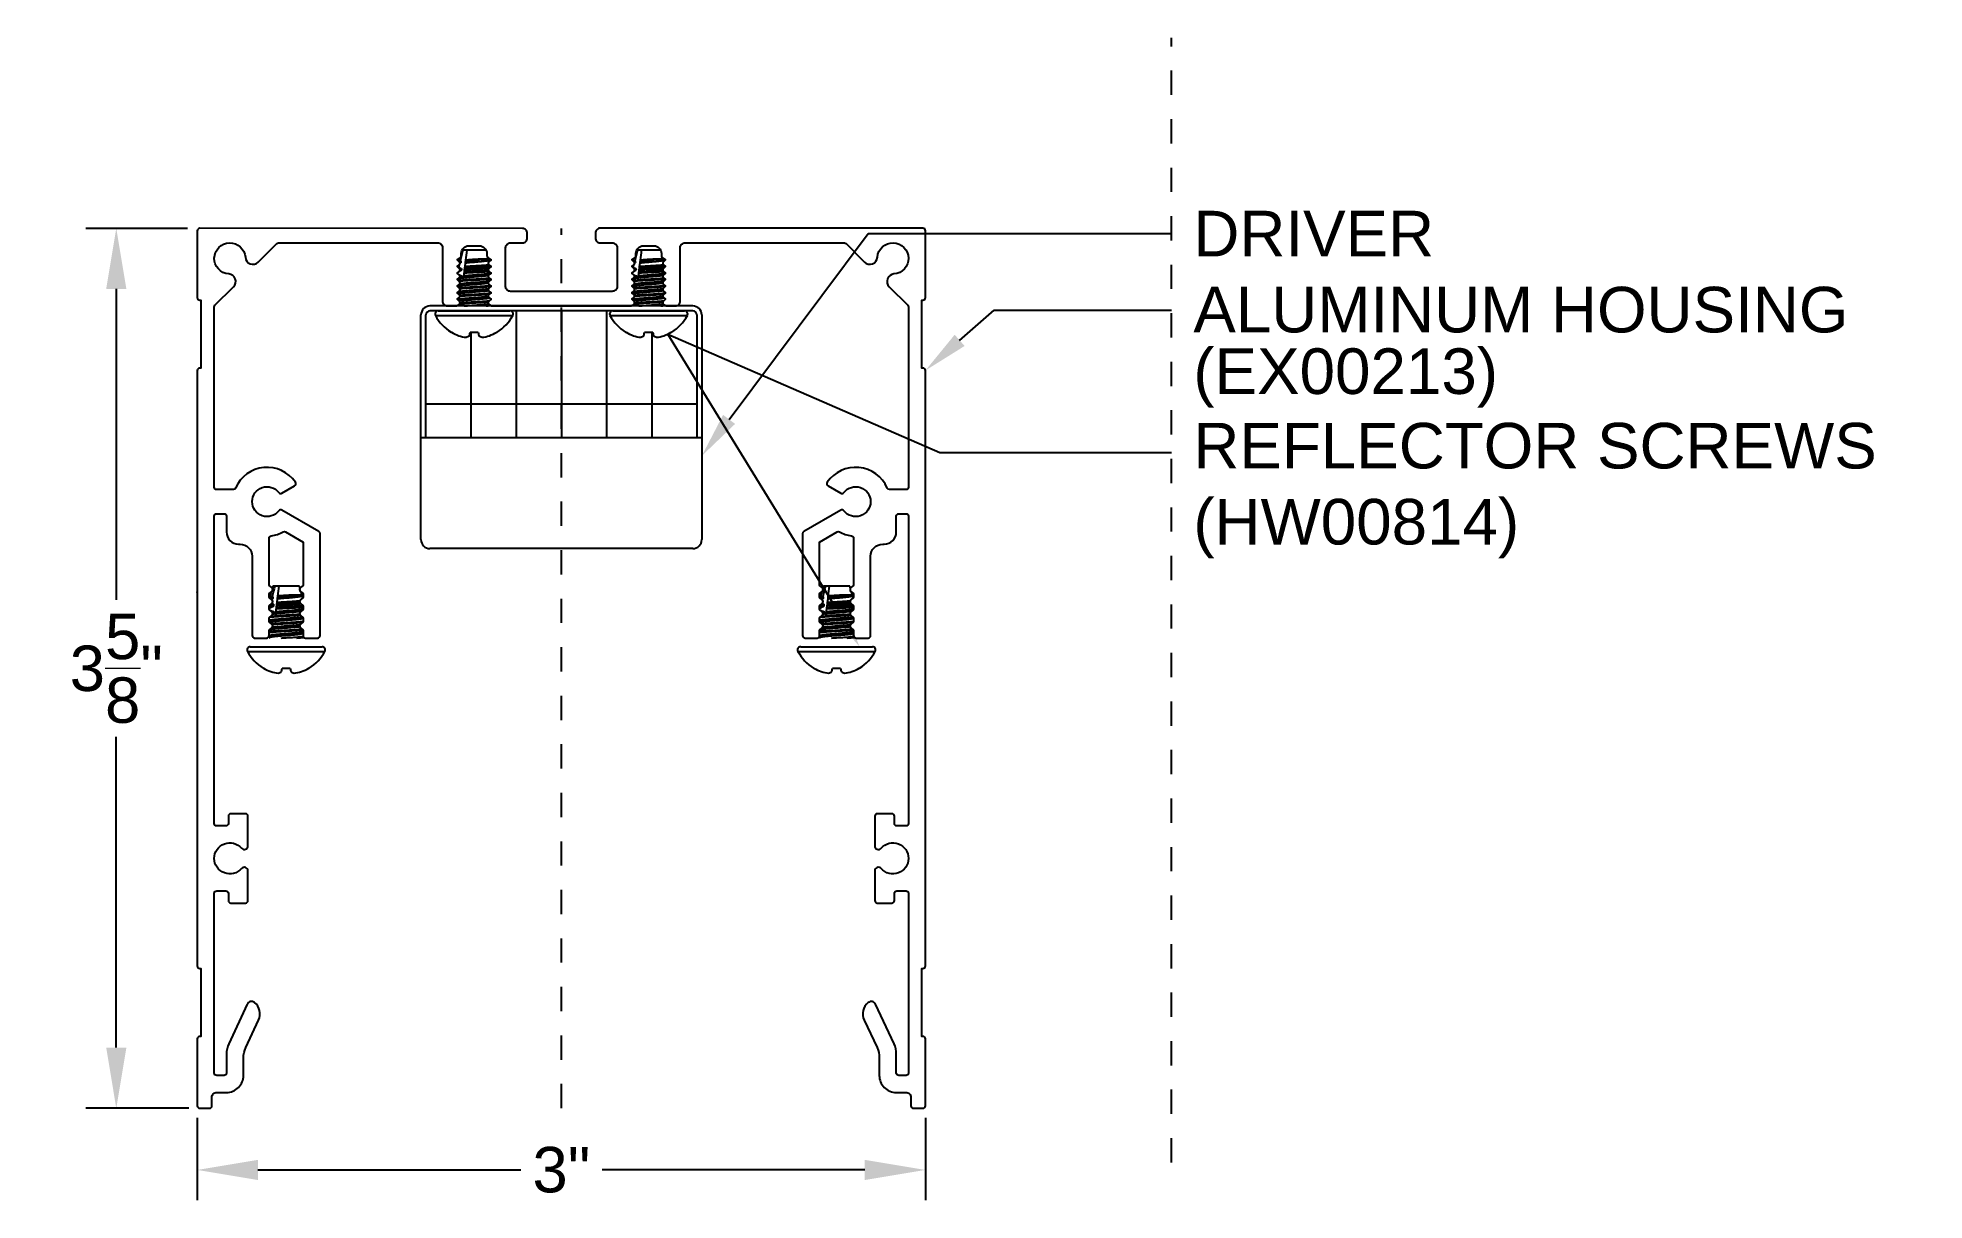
# Model space of a CAD drawing. Extents: x -2.16 to 5.62, y -0.38 to 4.41.
import ezdxf
from ezdxf import colors
from ezdxf.entities.mleader import LeaderData, LeaderLine
from ezdxf.math import Vec2, Vec3

# ---------------------------------------------------------------- set-up
doc = ezdxf.new("R2010")
doc.units = 0
doc.header["$LTSCALE"] = 0.5
doc.header["$MEASUREMENT"] = 0
doc.linetypes.add('PHANTOM', pattern=[0.5, 0.25, -0.05, 0.05, -0.05, 0.05, -0.05])
doc.layers.get('Defpoints').update_dxf_attribs({"linetype": 'CONTINUOUS'})
doc.layers.add('Construction', color=60, linetype='PHANTOM', plot=False)
doc.layers.add('CUST DWG', color=60, linetype='CONTINUOUS', lineweight=20)
for name, color, linetype in [('Driver', 210, 'CONTINUOUS'), ('FAB DWG', 221, 'CONTINUOUS'), ('Hardware', 242, 'CONTINUOUS'), ('Housing', 150, 'CONTINUOUS')]:
    doc.layers.add(name, color=color, linetype=linetype)
doc.styles.get("Standard").update_dxf_attribs({"font": 'arial.ttf'})
doc.dimstyles.get("Standard").update_dxf_attribs({"dimtxt": 0.18, "dimasz": 0.18, "dimexe": 0.18, "dimexo": 0.0625, "dimgap": 0.09, "dimtad": 0, "dimtih": 1, "dimtoh": 1, "dimdec": 4, "dimzin": 0, "dimdsep": 46, "dimtxsty": 'Standard', "dimcen": 0.09, "dimadec": 0, "dimazin": 0, "dimtfac": 1, "dimtdec": 4, "dimtofl": 0, "dimtmove": 0, "dimatfit": 3, "dimfxl": 1, "dimtolj": 1, "dimtzin": 0, "dimarcsym": 0})

msp = doc.modelspace()

# ---------------------------------------------------------------- texts
at = {"layer": 'FAB DWG', "transparency": 16777216, "insert": (2.60396, 3.13186), "char_height": 0.188, "width": 2.3076853, "attachment_point": 1}
msp.add_mtext('(EX00213)', dxfattribs=at)

# ---------------------------------------------------------------- blocks, each defined once
blk = doc.blocks.new('*D0')
at = {"layer": 'CUST DWG', "color": 0, "lineweight": -2, "transparency": 16777216}
for p, q in [((-1.54, 3.6265), (-1.9589, 3.6265)), ((-1.8339, 3.3765), (-1.8339, 2.096)), ((-1.8339, 0.25), (-1.8339, 1.5305)), ((-1.535, 0), (-1.9589, 0))]:
    blk.add_line(p, q, dxfattribs=at)
at = {"layer": 'CUST DWG', "color": 0, "transparency": 16777216}
for points in [[(-1.8755, 3.3765), (-1.7922, 3.3765), (-1.8339, 3.6265)], [(-1.8755, 0.25), (-1.7922, 0.25), (-1.8339, 0)]]:
    blk.add_solid(points, dxfattribs=at)
at = {"layer": 'Defpoints', "color": 0, "transparency": 16777216}
for p in [(-1.49, 3.6265), (-1.485, 0), (-1.8339, 0)]:
    blk.add_point(p, dxfattribs=at)
at = {"layer": 'CUST DWG', "color": 0, "transparency": 16777216, "insert": (-1.8339, 1.8133), "char_height": 0.1875, "attachment_point": 5}
blk.add_mtext('\\A1;3{\\H1x;\\S5/8;}"', dxfattribs=at)
blk = doc.blocks.new('*D1')
at = {"layer": 'CUST DWG', "color": 0, "lineweight": -2, "transparency": 16777216}
for p, q in [((-1.5, -0.04), (-1.5, -0.3794)), ((1.5, -0.04), (1.5, -0.3794)), ((-1.25, -0.2544), (-0.1677, -0.2544)), ((1.25, -0.2544), (0.1677, -0.2544))]:
    blk.add_line(p, q, dxfattribs=at)
at = {"layer": 'CUST DWG', "color": 0, "transparency": 16777216}
for points in [[(-1.25, -0.2127), (-1.25, -0.296), (-1.5, -0.2544)], [(1.25, -0.2127), (1.25, -0.296), (1.5, -0.2544)]]:
    blk.add_solid(points, dxfattribs=at)
at = {"layer": 'Defpoints', "color": 0, "transparency": 16777216}
for p in [(-1.5, 0.01), (1.5, 0.01), (-1.5, -0.2544)]:
    blk.add_point(p, dxfattribs=at)
at = {"layer": 'CUST DWG', "color": 0, "transparency": 16777216, "insert": (0, -0.2544), "char_height": 0.1875, "attachment_point": 5}
blk.add_mtext('\\A1;3"', dxfattribs=at)

# ---------------------------------------------------------------- dimensions: what is measured, and where the dimension line sits
at = {"layer": 'CUST DWG', "transparency": 16777216}
dim = msp.add_linear_dim(base=(-1.83386, 0), p1=(-1.49, 3.62651), p2=(-1.485, 0), angle=90, dimstyle='Standard', override={"dimtxt": 0.1875, "dimasz": 0.25, "dimexe": 0.125, "dimexo": 0.05, "dimgap": 0.06, "dimlunit": 4, "dimadec": 3, "dimtdec": 3}, dxfattribs=at)
dim.commit()
dim.dimension.update_dxf_attribs({"geometry": '*D0', "text_midpoint": (-1.83386, 1.81325), "dimtype": 128})
dim = msp.add_linear_dim(base=(-1.5, -0.25438), p1=(1.5, 0.01), p2=(-1.5, 0.01), dimstyle='Standard', override={"dimtxt": 0.1875, "dimasz": 0.25, "dimexe": 0.125, "dimexo": 0.05, "dimgap": 0.06, "dimlunit": 4, "dimadec": 3, "dimtdec": 3}, dxfattribs=at)
dim.commit()
dim.dimension.update_dxf_attribs({"geometry": '*D1', "text_midpoint": (0, -0.25438), "dimtype": 128})

# ---------------------------------------------------------------- linework, layer by layer
at = {"layer": 'Construction', "ltscale": 0.5, "transparency": 16777216}
for p, q in [((2.51396, -0.22345), (2.51396, 4.41216)), ((0, 0), (0, 3.62651))]:
    msp.add_line(p, q, dxfattribs=at)
msp.add_point((-1.5, 2.12668), dxfattribs=at)
at = {"layer": 'Driver', "transparency": 16777216}
for p, q in [((-0.5785, 2.34351), (-0.5785, 3.26951)), ((-0.5585, 2.76321), (-0.5585, 3.26951)), ((0.5415, 3.30651), (-0.5415, 3.30651)), ((0.5415, 3.28651), (-0.5415, 3.28651)), ((-0.1862, 3.28651), (-0.1862, 2.76321)), ((0, 3.28651), (0, 2.76321)), ((0.1862, 3.28651), (0.1862, 2.76321)), ((0.5585, 3.26951), (0.5585, 2.76321)), ((0.5785, 3.26951), (0.5785, 2.34351)), ((-0.3724, 3.19839), (-0.3724, 2.76321)), ((0.3724, 3.19839), (0.3724, 2.76321)), ((0.5585, 2.90121), (-0.5585, 2.90121)), ((0.5785, 2.76321), (-0.5785, 2.76321)), ((0.5415, 2.30651), (-0.5415, 2.30651))]:
    msp.add_line(p, q, dxfattribs=at)
for centre, radius, start, end in [((-0.5415, 3.26951), 0.037, 90, 180), ((-0.5415, 3.26951), 0.017, 90, 180), ((0.5415, 3.26951), 0.037, 0, 90), ((0.5415, 3.26951), 0.017, 0, 90), ((-0.5415, 2.34351), 0.037, 180, 270), ((0.5415, 2.34351), 0.037, 270, 0)]:
    msp.add_arc(centre, radius, start, end, dxfattribs=at)
at = {"layer": 'Hardware', "linetype": 'Continuous', "lineweight": 25, "transparency": 16777216}
for p, q in [((-0.42447, 3.50021), (-0.42637, 3.49351)), ((-0.40589, 3.53651), (-0.40936, 3.53651)), ((-0.38859, 3.53651), (-0.40589, 3.53651)), ((-0.31, 3.53651), (-0.38859, 3.53651)), ((-0.2946, 3.49917), (-0.33713, 3.49917)), ((-0.2946, 3.49917), (-0.29489, 3.50021)), ((-0.2946, 3.49745), (-0.2946, 3.49917)), ((0.2949, 3.50021), (0.293, 3.49351)), ((0.31349, 3.53651), (0.31001, 3.53651)), ((0.33079, 3.53651), (0.31349, 3.53651)), ((0.40937, 3.53651), (0.33079, 3.53651)), ((0.42478, 3.49917), (0.38225, 3.49917)), ((0.42478, 3.49917), (0.42448, 3.50021)), ((0.42478, 3.49745), (0.42478, 3.49917)), ((-0.43081, 3.43951), (-0.4308, 3.43949)), ((-0.4216, 3.47537), (-0.42391, 3.46638)), ((-0.40246, 3.42353), (-0.40149, 3.43144)), ((-0.40022, 3.44175), (-0.39954, 3.44729)), ((-0.39857, 3.45517), (-0.3976, 3.46308)), ((-0.39693, 3.46857), (-0.39496, 3.48458)), ((-0.39469, 3.4868), (-0.39372, 3.4947)), ((-0.2946, 3.4662), (-0.2946, 3.47365)), ((-0.29299, 3.49351), (-0.29402, 3.49712)), ((0.28857, 3.43951), (0.28857, 3.43949)), ((0.29777, 3.47537), (0.29546, 3.46638)), ((0.31692, 3.42353), (0.31789, 3.43144)), ((0.31915, 3.44175), (0.31983, 3.44729)), ((0.3208, 3.45517), (0.32177, 3.46308)), ((0.32245, 3.46857), (0.32441, 3.48458)), ((0.32468, 3.4868), (0.32565, 3.4947)), ((0.42478, 3.4662), (0.42478, 3.47365)), ((0.42638, 3.49351), (0.42536, 3.49712)), ((-0.40393, 3.41151), (-0.42518, 3.41151)), ((-0.42477, 3.39199), (-0.42477, 3.38843)), ((-0.42477, 3.36463), (-0.42477, 3.35718)), ((-0.40393, 3.41151), (-0.40356, 3.41455)), ((0.31544, 3.41151), (0.29419, 3.41151)), ((0.29461, 3.39199), (0.29461, 3.38843)), ((0.29461, 3.36463), (0.29461, 3.35718)), ((0.31544, 3.41151), (0.31581, 3.41455)), ((-0.51916, 3.26734), (-0.20021, 3.26734)), ((-0.50764, 3.28651), (-0.21173, 3.28651)), ((-0.42477, 3.33338), (-0.42477, 3.33016)), ((-0.2946, 3.30995), (-0.2946, 3.31065)), ((0.20022, 3.26734), (0.51916, 3.26734)), ((0.21173, 3.28651), (0.50765, 3.28651)), ((0.29461, 3.33338), (0.29461, 3.33016)), ((0.42478, 3.30995), (0.42478, 3.31065)), ((-0.45448, 3.19839), (-0.453, 3.19839)), ((-0.37896, 3.18391), (-0.37641, 3.19839)), ((-0.37641, 3.19839), (-0.34296, 3.19839)), ((-0.34296, 3.19839), (-0.3404, 3.18391)), ((-0.26637, 3.19839), (-0.26488, 3.19839)), ((0.26489, 3.19839), (0.26638, 3.19839)), ((0.34041, 3.18391), (0.34296, 3.19839)), ((0.34296, 3.19839), (0.37642, 3.19839)), ((0.37642, 3.19839), (0.37897, 3.18391)), ((0.453, 3.19839), (0.45449, 3.19839)), ((-1.19523, 2.12836), (-1.2014, 2.10658)), ((-1.19908, 2.10523), (-1.19908, 2.10088)), ((-1.1885, 2.1521), (-1.19094, 2.14349)), ((-1.1802, 2.1521), (-1.1885, 2.1521)), ((-1.1629, 2.1521), (-1.1802, 2.1521)), ((-1.17124, 2.08416), (-1.16928, 2.10018)), ((-1.169, 2.10239), (-1.16803, 2.11029)), ((-1.0795, 2.1521), (-1.1629, 2.1521)), ((-1.06891, 2.11476), (-1.11144, 2.11476)), ((-1.07706, 2.14349), (-1.0795, 2.1521)), ((-1.06891, 2.11476), (-1.07277, 2.12836)), ((-1.06891, 2.11304), (-1.06891, 2.11476)), ((-1.06573, 2.10354), (-1.06833, 2.11272)), ((1.07277, 2.12836), (1.0666, 2.10658)), ((1.06892, 2.10523), (1.06892, 2.10088)), ((1.0795, 2.1521), (1.07706, 2.14349)), ((1.0878, 2.1521), (1.0795, 2.1521)), ((1.1051, 2.1521), (1.0878, 2.1521)), ((1.09676, 2.08416), (1.09872, 2.10018)), ((1.099, 2.10239), (1.09997, 2.11029)), ((1.1885, 2.1521), (1.1051, 2.1521)), ((1.19909, 2.11476), (1.15656, 2.11476)), ((1.19094, 2.14349), (1.1885, 2.1521)), ((1.19909, 2.11476), (1.19523, 2.12836)), ((1.19909, 2.11304), (1.19909, 2.11476)), ((1.20227, 2.10354), (1.19967, 2.11272)), ((-1.20512, 2.0551), (-1.20512, 2.05508)), ((-1.20392, 2.05976), (-1.204, 2.05947)), ((-1.19908, 2.07398), (-1.19908, 2.06652)), ((-1.17825, 2.0271), (-1.19673, 2.0271)), ((-1.19432, 2.09719), (-1.19438, 2.09693)), ((-1.17825, 2.0271), (-1.17787, 2.03014)), ((-1.17677, 2.03912), (-1.1758, 2.04703)), ((-1.17453, 2.05734), (-1.17385, 2.06288)), ((-1.17289, 2.07076), (-1.17192, 2.07867)), ((-1.06891, 2.05054), (-1.06891, 2.05799)), ((-1.06891, 2.01929), (-1.06891, 2.02512)), ((1.06288, 2.0551), (1.06288, 2.05508)), ((1.06408, 2.05976), (1.064, 2.05947)), ((1.06892, 2.07398), (1.06892, 2.06652)), ((1.08975, 2.0271), (1.07127, 2.0271)), ((1.07368, 2.09719), (1.07362, 2.09693)), ((1.08975, 2.0271), (1.09013, 2.03014)), ((1.09123, 2.03912), (1.0922, 2.04703)), ((1.09347, 2.05734), (1.09415, 2.06288)), ((1.09511, 2.07076), (1.09608, 2.07867)), ((1.19909, 2.05054), (1.19909, 2.05799)), ((1.19909, 2.01929), (1.19909, 2.02512)), ((-1.19908, 2.01148), (-1.19908, 2.00402)), ((-1.19908, 1.97512), (-1.19908, 1.97277)), ((-1.19908, 1.94898), (-1.19908, 1.94152)), ((-1.06891, 1.95679), (-1.06891, 1.96424)), ((1.06892, 2.01148), (1.06892, 2.00402)), ((1.06892, 1.97512), (1.06892, 1.97277)), ((1.06892, 1.94898), (1.06892, 1.94152)), ((1.19909, 1.95679), (1.19909, 1.96424)), ((-1.29347, 1.88293), (-0.97452, 1.88293)), ((-1.28195, 1.9021), (-0.98604, 1.9021)), ((0.97453, 1.88293), (1.29348, 1.88293)), ((0.98605, 1.9021), (1.28196, 1.9021)), ((-1.2288, 1.81398), (-1.22731, 1.81398)), ((-1.15328, 1.7995), (-1.15072, 1.81398)), ((-1.15072, 1.81398), (-1.11727, 1.81398)), ((-1.11727, 1.81398), (-1.11472, 1.7995)), ((-1.04068, 1.81398), (-1.0392, 1.81398)), ((1.0392, 1.81398), (1.04069, 1.81398)), ((1.11472, 1.7995), (1.11728, 1.81398)), ((1.11728, 1.81398), (1.15073, 1.81398)), ((1.15073, 1.81398), (1.15328, 1.7995)), ((1.22732, 1.81398), (1.2288, 1.81398))]:
    msp.add_line(p, q, dxfattribs=at)
for centre, radius, start, end in [((-0.50764, 3.27346), 0.01304, 90, 207.993774), ((-0.35968, 3.35211), 0.1806, 207.993774, 238.338703), ((-0.35968, 3.35211), 0.1806, 301.661297, 332.006226), ((-0.21173, 3.27346), 0.01304, 332.006226, 90), ((0.21173, 3.27346), 0.01304, 90, 207.993774), ((0.35969, 3.35211), 0.1806, 207.993774, 238.338703), ((0.35969, 3.35211), 0.1806, 301.661297, 332.006226), ((0.50765, 3.27346), 0.01304, 332.006226, 90), ((-0.36013, 3.35436), 0.18152, 239.229045, 249.881308), ((-0.35924, 3.35436), 0.18152, 290.118692, 300.770955), ((0.35925, 3.35436), 0.18152, 239.229045, 249.881308), ((0.36013, 3.35436), 0.18152, 290.118692, 300.770955), ((-0.37662, 3.32794), 0.15118, 252.30821, 263.938951), ((-0.4036, 3.21926), 0.04309, 284.807587, 304.867966), ((-0.31577, 3.21926), 0.04309, 235.132034, 255.192413), ((-0.34274, 3.32794), 0.15118, 276.061049, 287.69179), ((0.34275, 3.32794), 0.15118, 252.30821, 263.938951), ((0.31578, 3.21926), 0.04309, 284.807587, 304.867966), ((0.4036, 3.21926), 0.04309, 235.132034, 255.192413), ((0.37663, 3.32794), 0.15118, 276.061049, 287.69179), ((-1.28195, 1.88906), 0.01304, 90, 207.993774), ((-1.134, 1.9677), 0.1806, 207.993774, 238.338703), ((-1.134, 1.9677), 0.1806, 301.661297, 332.006226), ((-0.98604, 1.88906), 0.01304, 332.006226, 90), ((0.98605, 1.88906), 0.01304, 90, 207.993774), ((1.134, 1.9677), 0.1806, 207.993774, 238.338703), ((1.134, 1.9677), 0.1806, 301.661297, 332.006226), ((1.28196, 1.88906), 0.01304, 332.006226, 90), ((-1.13444, 1.96995), 0.18152, 239.229045, 249.881308), ((-1.15094, 1.94353), 0.15118, 252.30821, 263.938951), ((-1.17791, 1.83486), 0.04309, 284.807587, 304.867966), ((-1.09008, 1.83486), 0.04309, 235.132034, 255.192413), ((-1.11706, 1.94353), 0.15118, 276.061049, 287.69179), ((-1.13355, 1.96995), 0.18152, 290.118692, 300.770955), ((1.13356, 1.96995), 0.18152, 239.229045, 249.881308), ((1.11706, 1.94353), 0.15118, 252.30821, 263.938951), ((1.09009, 1.83486), 0.04309, 284.807587, 304.867966), ((1.17792, 1.83486), 0.04309, 235.132034, 255.192413), ((1.15094, 1.94353), 0.15118, 276.061049, 287.69179), ((1.13445, 1.96995), 0.18152, 290.118692, 300.770955)]:
    msp.add_arc(centre, radius, start, end, dxfattribs=at)
for centre, start_param, end_param in [((-0.35968, 3.7719), 5.2678343, 5.285097), ((-0.35968, 3.7719), 5.338078, 5.3561794), ((-0.35968, 3.7719), 5.412021, 5.4312085), ((0.35969, 3.7719), 5.2678343, 5.285097), ((0.35969, 3.7719), 5.338078, 5.3561794), ((0.35969, 3.7719), 5.412021, 5.4312085), ((-1.134, 2.3875), 5.2678343, 5.285097), ((1.134, 2.3875), 5.2678343, 5.285097), ((-1.134, 2.3875), 5.338078, 5.3561794), ((-1.134, 2.3875), 5.412021, 5.4312085), ((1.134, 2.3875), 5.338078, 5.3561794), ((1.134, 2.3875), 5.412021, 5.4312085)]:
    msp.add_ellipse(centre, major_axis=(0, -0.53008), ratio=0.1227846, start_param=start_param, end_param=end_param, dxfattribs=at)
for points in [[(-0.40589, 3.53651), (-0.4096, 3.5221), (-0.41331, 3.50768), (-0.41701, 3.49327)], [(-0.39364, 3.49538), (-0.39195, 3.50909), (-0.39027, 3.5228), (-0.38859, 3.53651)], [(-0.33713, 3.49917), (-0.34438, 3.49864), (-0.35189, 3.49815), (-0.35968, 3.49769)], [(-0.35968, 3.49745), (-0.35228, 3.49796), (-0.34452, 3.49855), (-0.33713, 3.49917)], [(0.31349, 3.53651), (0.30977, 3.5221), (0.30607, 3.50768), (0.30237, 3.49327)], [(0.32574, 3.49538), (0.32742, 3.50909), (0.3291, 3.5228), (0.33079, 3.53651)], [(0.38225, 3.49917), (0.375, 3.49864), (0.36748, 3.49815), (0.35969, 3.49769)], [(0.35969, 3.49745), (0.3671, 3.49796), (0.37486, 3.49855), (0.38225, 3.49917)], [(-0.42391, 3.46638), (-0.4246, 3.4663), (-0.42528, 3.46623), (-0.42595, 3.46615)], [(-0.41174, 3.45373), (-0.41498, 3.45204), (-0.41821, 3.45032), (-0.42143, 3.44859)], [(-0.41778, 3.48417), (-0.41672, 3.48433), (-0.41555, 3.48449), (-0.41438, 3.48465)], [(-0.41765, 3.4295), (-0.41543, 3.42985), (-0.41272, 3.43019), (-0.40948, 3.43057)], [(-0.41438, 3.48465), (-0.41545, 3.48407), (-0.41652, 3.48349), (-0.41759, 3.48291)], [(-0.41701, 3.49327), (-0.41634, 3.49297), (-0.41566, 3.49268), (-0.41498, 3.49238)], [(-0.39954, 3.44729), (-0.38742, 3.44837), (-0.37362, 3.44945), (-0.35968, 3.4504)], [(-0.39496, 3.48458), (-0.39487, 3.48533), (-0.39478, 3.48607), (-0.39469, 3.4868)], [(-0.39372, 3.4947), (-0.39369, 3.49493), (-0.39366, 3.49515), (-0.39364, 3.49538)], [(-0.2952, 3.4733), (-0.29516, 3.47332), (-0.29513, 3.47334), (-0.29509, 3.47336)], [(-0.2952, 3.44205), (-0.2941, 3.44269), (-0.29301, 3.44333), (-0.29191, 3.44397)], [(-0.29362, 3.46598), (-0.29395, 3.46617), (-0.29427, 3.46636), (-0.2946, 3.46655)], [(0.29546, 3.46638), (0.29478, 3.4663), (0.29409, 3.46623), (0.29343, 3.46615)], [(0.30763, 3.45373), (0.3044, 3.45204), (0.30117, 3.45032), (0.29795, 3.44859)], [(0.3016, 3.48417), (0.30265, 3.48433), (0.30382, 3.48449), (0.30499, 3.48465)], [(0.30172, 3.4295), (0.30395, 3.42985), (0.30665, 3.43019), (0.3099, 3.43057)], [(0.30499, 3.48465), (0.30392, 3.48407), (0.30285, 3.48349), (0.30178, 3.48291)], [(0.30237, 3.49327), (0.30304, 3.49297), (0.30371, 3.49268), (0.30439, 3.49238)], [(0.31983, 3.44729), (0.33195, 3.44837), (0.34575, 3.44945), (0.35969, 3.4504)], [(0.32441, 3.48458), (0.3245, 3.48533), (0.32459, 3.48607), (0.32468, 3.4868)], [(0.32565, 3.4947), (0.32568, 3.49493), (0.32571, 3.49515), (0.32574, 3.49538)], [(0.42418, 3.4733), (0.42421, 3.47332), (0.42424, 3.47334), (0.42428, 3.47336)], [(0.42418, 3.44205), (0.42527, 3.44269), (0.42637, 3.44333), (0.42746, 3.44397)], [(0.42575, 3.46598), (0.42543, 3.46617), (0.4251, 3.46636), (0.42478, 3.46655)], [(-0.42417, 3.38878), (-0.42537, 3.38808), (-0.42657, 3.38738), (-0.42777, 3.38668)], [(-0.4253, 3.36459), (-0.42512, 3.36448), (-0.42495, 3.36438), (-0.42477, 3.36428)], [(-0.42417, 3.35753), (-0.42437, 3.35741), (-0.42458, 3.35729), (-0.42478, 3.35717)], [(-0.2952, 3.4108), (-0.29501, 3.41091), (-0.29482, 3.41102), (-0.29464, 3.41113)], [(0.29521, 3.38878), (0.29401, 3.38808), (0.29281, 3.38738), (0.2916, 3.38668)], [(0.29407, 3.36459), (0.29425, 3.36448), (0.29443, 3.36438), (0.29461, 3.36428)], [(0.29521, 3.35753), (0.295, 3.35741), (0.2948, 3.35729), (0.29459, 3.35717)], [(0.42418, 3.4108), (0.42436, 3.41091), (0.42455, 3.41102), (0.42474, 3.41113)], [(-0.42848, 3.33519), (-0.42725, 3.33447), (-0.42601, 3.33375), (-0.42477, 3.33303)], [(-0.28808, 3.30651), (-0.29025, 3.30777), (-0.29243, 3.30904), (-0.2946, 3.3103)], [(0.29089, 3.33519), (0.29213, 3.33447), (0.29337, 3.33375), (0.29461, 3.33303)], [(0.43129, 3.30651), (0.42912, 3.30777), (0.42695, 3.30904), (0.42478, 3.3103)], [(-1.1887, 2.10024), (-1.19057, 2.09923), (-1.19245, 2.09821), (-1.19432, 2.09719)], [(-1.1802, 2.1521), (-1.18391, 2.13769), (-1.18762, 2.12327), (-1.19132, 2.10886)], [(-1.19132, 2.10886), (-1.19065, 2.10856), (-1.18997, 2.10827), (-1.1893, 2.10797)], [(-1.16928, 2.10018), (-1.16918, 2.10092), (-1.16909, 2.10166), (-1.169, 2.10239)], [(-1.16803, 2.11029), (-1.168, 2.11052), (-1.16798, 2.11075), (-1.16795, 2.11097)], [(-1.16795, 2.11097), (-1.16627, 2.12468), (-1.16458, 2.13839), (-1.1629, 2.1521)], [(-1.11144, 2.11476), (-1.11869, 2.11423), (-1.12621, 2.11374), (-1.134, 2.11328)], [(-1.134, 2.11304), (-1.12659, 2.11355), (-1.11883, 2.11414), (-1.11144, 2.11476)], [(1.0793, 2.10024), (1.07743, 2.09923), (1.07555, 2.09821), (1.07368, 2.09719)], [(1.0878, 2.1521), (1.08409, 2.13769), (1.08038, 2.12327), (1.07668, 2.10886)], [(1.07668, 2.10886), (1.07735, 2.10856), (1.07803, 2.10827), (1.0787, 2.10797)], [(1.09872, 2.10018), (1.09882, 2.10092), (1.09891, 2.10166), (1.099, 2.10239)], [(1.09997, 2.11029), (1.1, 2.11052), (1.10002, 2.11075), (1.10005, 2.11097)], [(1.10005, 2.11097), (1.10173, 2.12468), (1.10342, 2.13839), (1.1051, 2.1521)], [(1.15656, 2.11476), (1.14931, 2.11423), (1.14179, 2.11374), (1.134, 2.11328)], [(1.134, 2.11304), (1.14141, 2.11355), (1.14917, 2.11414), (1.15656, 2.11476)], [(-1.204, 2.05975), (-1.20397, 2.05975), (-1.20395, 2.05975), (-1.20392, 2.05976)], [(-1.20014, 2.07424), (-1.19979, 2.07403), (-1.19943, 2.07382), (-1.19908, 2.07362)], [(-1.19463, 2.09714), (-1.19452, 2.09715), (-1.19442, 2.09717), (-1.19432, 2.09719)], [(-1.19221, 2.04505), (-1.18993, 2.04542), (-1.18715, 2.04577), (-1.18379, 2.04616)], [(-1.18298, 2.03844), (-1.18525, 2.0373), (-1.18751, 2.03614), (-1.18976, 2.03497)], [(-1.17385, 2.06288), (-1.16174, 2.06396), (-1.14793, 2.06504), (-1.134, 2.06599)], [(-1.06951, 2.05764), (-1.06767, 2.05871), (-1.06584, 2.05979), (-1.064, 2.06086)], [(-1.0689, 2.05089), (-1.0689, 2.05089), (-1.06891, 2.05089), (-1.06891, 2.05089)], [(1.064, 2.05975), (1.06403, 2.05975), (1.06405, 2.05975), (1.06408, 2.05976)], [(1.06786, 2.07424), (1.06821, 2.07403), (1.06857, 2.07382), (1.06892, 2.07362)], [(1.07337, 2.09714), (1.07348, 2.09715), (1.07358, 2.09717), (1.07368, 2.09719)], [(1.07579, 2.04505), (1.07807, 2.04542), (1.08085, 2.04577), (1.08421, 2.04616)], [(1.08502, 2.03844), (1.08275, 2.0373), (1.08049, 2.03614), (1.07824, 2.03497)], [(1.09415, 2.06288), (1.10626, 2.06396), (1.12007, 2.06504), (1.134, 2.06599)], [(1.19849, 2.05764), (1.20033, 2.05871), (1.20216, 2.05979), (1.204, 2.06086)], [(1.1991, 2.05089), (1.1991, 2.05089), (1.19909, 2.05089), (1.19909, 2.05089)], [(-1.204, 2.01398), (-1.20236, 2.01303), (-1.20072, 2.01207), (-1.19908, 2.01112)], [(-1.19848, 1.97312), (-1.20032, 1.97205), (-1.20216, 1.97098), (-1.204, 1.96991)], [(-1.204, 1.95148), (-1.20236, 1.95053), (-1.20072, 1.94957), (-1.19908, 1.94862)], [(-1.19848, 2.00437), (-1.19942, 2.00382), (-1.20036, 2.00328), (-1.20129, 2.00273)], [(-1.06951, 1.96389), (-1.06767, 1.96496), (-1.06584, 1.96604), (-1.064, 1.96711)], [(-1.064, 2.01678), (-1.06563, 2.01774), (-1.06727, 2.01869), (-1.06891, 2.01964)], [(-1.064, 1.95428), (-1.06563, 1.95524), (-1.06727, 1.95619), (-1.06891, 1.95714)], [(1.064, 2.01398), (1.06564, 2.01303), (1.06728, 2.01207), (1.06892, 2.01112)], [(1.06952, 1.97312), (1.06768, 1.97205), (1.06584, 1.97098), (1.064, 1.96991)], [(1.064, 1.95148), (1.06564, 1.95053), (1.06728, 1.94957), (1.06892, 1.94862)], [(1.06952, 2.00437), (1.06858, 2.00382), (1.06764, 2.00328), (1.06671, 2.00273)], [(1.19849, 1.96389), (1.20033, 1.96496), (1.20216, 1.96604), (1.204, 1.96711)], [(1.204, 2.01678), (1.20237, 2.01774), (1.20073, 2.01869), (1.19909, 2.01964)], [(1.204, 1.95428), (1.20237, 1.95524), (1.20073, 1.95619), (1.19909, 1.95714)], [(-1.19848, 1.94187), (-1.2007, 1.94058), (-1.20291, 1.93929), (-1.20513, 1.938)], [(-1.06031, 1.938), (-1.0597, 1.93835), (-1.05909, 1.93871), (-1.05848, 1.93906)], [(1.06952, 1.94187), (1.0673, 1.94058), (1.06509, 1.93929), (1.06287, 1.938)], [(1.20769, 1.938), (1.2083, 1.93835), (1.20891, 1.93871), (1.20952, 1.93906)]]:
    msp.add_open_spline(points, degree=3, dxfattribs=at)
for points, knots in [([(-0.40867, 3.42285), (-0.41204, 3.42115), (-0.4154, 3.41941), (-0.41876, 3.41766), (-0.42043, 3.41679), (-0.42211, 3.41591), (-0.42378, 3.41503), (-0.42492, 3.41442), (-0.42606, 3.41381), (-0.42721, 3.41321)], [0, 0, 0, 0, 0.00028858623, 0.00028858623, 0.00028858623, 0.00043289767, 0.00043289767, 0.00043289767, 0.00053166635, 0.00053166635, 0.00053166635, 0.00053166635]), ([(-0.41701, 3.49327), (-0.41788, 3.49317), (-0.41964, 3.49296), (-0.42184, 3.49265), (-0.4235, 3.49235), (-0.42436, 3.49216), (-0.42468, 3.49209)], [0, 0, 0, 0, 0.11224407, 0.22448918, 0.33948796, 0.41711926, 0.41711926, 0.41711926, 0.41711926]), ([(-0.42391, 3.46638), (-0.42228, 3.46565), (-0.42065, 3.46492), (-0.41901, 3.46421), (-0.41683, 3.46327), (-0.41464, 3.46235), (-0.41244, 3.46146)], [0.0000446368, 0.0000446368, 0.0000446368, 0.0000446368, 0.00018101147, 0.00018101147, 0.00018101147, 0.000362095, 0.000362095, 0.000362095, 0.000362095]), ([(-0.42314, 3.49079), (-0.42285, 3.49089), (-0.42253, 3.49099), (-0.42049, 3.49155), (-0.41805, 3.49197), (-0.41498, 3.49238)], [0.39534881, 0.39534881, 0.39534881, 0.39534881, 0.5, 0.5, 1, 1, 1, 1]), ([(-0.42251, 3.42069), (-0.42234, 3.42074), (-0.42123, 3.42102), (-0.41889, 3.42153), (-0.41443, 3.42216), (-0.4106, 3.42262), (-0.40867, 3.42285)], [0.2242875, 0.2242875, 0.2242875, 0.2242875, 0.27140579, 0.51692332, 0.75610368, 1, 1, 1, 1]), ([(-0.42143, 3.43536), (-0.42103, 3.43519), (-0.42063, 3.43502), (-0.42023, 3.43485), (-0.41667, 3.43335), (-0.41309, 3.43192), (-0.40948, 3.43057)], [0.00026051594, 0.00026051594, 0.00026051594, 0.00026051594, 0.00029378398, 0.00029378398, 0.00029378398, 0.000587968, 0.000587968, 0.000587968, 0.000587968]), ([(-0.41938, 3.46046), (-0.41882, 3.46056), (-0.41823, 3.46066), (-0.41609, 3.46099), (-0.4144, 3.46122), (-0.41244, 3.46146)], [0.64532207, 0.64532207, 0.64532207, 0.64532207, 0.75, 0.75, 1, 1, 1, 1]), ([(-0.41798, 3.45288), (-0.41743, 3.45297), (-0.41556, 3.45326), (-0.4133, 3.45354), (-0.41174, 3.45373)], [0.64003222, 0.64003222, 0.64003222, 0.64003222, 0.75296882, 1, 1, 1, 1]), ([(-0.40356, 3.41455), (-0.40347, 3.41533), (-0.40337, 3.4161), (-0.40328, 3.41686), (-0.40313, 3.41803), (-0.40299, 3.41917), (-0.40286, 3.42028), (-0.40272, 3.4214), (-0.40259, 3.42248), (-0.40246, 3.42353)], [0, 0, 0, 0, 0.00013866428, 0.00013866428, 0.00013866428, 0.00035061244, 0.00035061244, 0.00035061244, 0.00056267532, 0.00056267532, 0.00056267532, 0.00056267532]), ([(-0.40246, 3.42353), (-0.39655, 3.42414), (-0.38957, 3.42479), (-0.37482, 3.42603), (-0.36707, 3.42662), (-0.35968, 3.42713)], [0, 0, 0, 0, 0.5, 0.5, 1, 1, 1, 1]), ([(-0.40149, 3.43144), (-0.40128, 3.43315), (-0.40106, 3.43491), (-0.40084, 3.4367), (-0.40073, 3.43759), (-0.40062, 3.4385), (-0.40051, 3.4394), (-0.40041, 3.44018), (-0.40032, 3.44096), (-0.40022, 3.44175)], [0, 0, 0, 0, 0.00030453633, 0.00030453633, 0.00030453633, 0.00045684807, 0.00045684807, 0.00045684807, 0.00058739702, 0.00058739702, 0.00058739702, 0.00058739702]), ([(-0.40149, 3.43144), (-0.39563, 3.43204), (-0.38879, 3.43267), (-0.3744, 3.43388), (-0.36687, 3.43445), (-0.35968, 3.43495)], [0, 0, 0, 0, 0.5, 0.5, 1, 1, 1, 1]), ([(-0.35968, 3.44398), (-0.3668, 3.44364), (-0.37377, 3.44328), (-0.38743, 3.44253), (-0.39409, 3.44214), (-0.40022, 3.44175)], [0, 0, 0, 0, 0.5, 0.5, 1, 1, 1, 1]), ([(-0.39954, 3.44729), (-0.39949, 3.44769), (-0.39944, 3.44808), (-0.3994, 3.44848), (-0.3993, 3.44927), (-0.3992, 3.45005), (-0.39911, 3.45082), (-0.39892, 3.45231), (-0.39875, 3.45377), (-0.39857, 3.45517)], [0.00006950813, 0.00006950813, 0.00006950813, 0.00006950813, 0.00013866367, 0.00013866367, 0.00013866367, 0.00027732827, 0.00027732827, 0.00027732827, 0.00054469233, 0.00054469233, 0.00054469233, 0.00054469233]), ([(-0.39857, 3.45517), (-0.39291, 3.45573), (-0.3865, 3.45631), (-0.37318, 3.45741), (-0.36629, 3.45792), (-0.35968, 3.45838)], [0, 0, 0, 0, 0.5, 0.5, 1, 1, 1, 1]), ([(-0.3976, 3.46308), (-0.39747, 3.46418), (-0.39733, 3.46529), (-0.39719, 3.46641), (-0.39711, 3.46712), (-0.39702, 3.46785), (-0.39693, 3.46857)], [0, 0, 0, 0, 0.00018743537, 0.00018743537, 0.00018743537, 0.00030748815, 0.00030748815, 0.00030748815, 0.00030748815]), ([(-0.3976, 3.46308), (-0.39202, 3.46363), (-0.38576, 3.46419), (-0.37279, 3.46525), (-0.3661, 3.46575), (-0.35968, 3.4662)], [0, 0, 0, 0, 0.5, 0.5, 1, 1, 1, 1]), ([(-0.35968, 3.47083), (-0.36622, 3.47049), (-0.37264, 3.47012), (-0.38525, 3.46935), (-0.3913, 3.46896), (-0.39693, 3.46857)], [0, 0, 0, 0, 0.5, 0.5, 1, 1, 1, 1]), ([(-0.39496, 3.48458), (-0.38958, 3.48514), (-0.38392, 3.48568), (-0.37204, 3.48676), (-0.36586, 3.48728), (-0.35968, 3.48777)], [0, 0, 0, 0, 0.5, 0.5, 1, 1, 1, 1]), ([(-0.39469, 3.4868), (-0.38939, 3.4873), (-0.38357, 3.48781), (-0.37165, 3.48877), (-0.36556, 3.48923), (-0.35968, 3.48963)], [0, 0, 0, 0, 0.5, 0.5, 1, 1, 1, 1]), ([(-0.39372, 3.4947), (-0.38852, 3.49519), (-0.38285, 3.49568), (-0.37128, 3.49661), (-0.36538, 3.49705), (-0.35968, 3.49745)], [0, 0, 0, 0, 0.5, 0.5, 1, 1, 1, 1]), ([(-0.35968, 3.49769), (-0.36566, 3.49733), (-0.37151, 3.49696), (-0.38297, 3.49618), (-0.38853, 3.49578), (-0.39364, 3.49538)], [0, 0, 0, 0, 0.5, 0.5, 1, 1, 1, 1]), ([(-0.35968, 3.48777), (-0.35786, 3.48791), (-0.35422, 3.4882), (-0.34876, 3.48867), (-0.34334, 3.48915), (-0.33798, 3.48965), (-0.33279, 3.49016), (-0.32774, 3.49068), (-0.32289, 3.49121), (-0.31831, 3.49174), (-0.31408, 3.49226), (-0.31017, 3.49277), (-0.3066, 3.49327), (-0.30342, 3.49376), (-0.30069, 3.49422), (-0.29839, 3.4947), (-0.29654, 3.49521), (-0.29519, 3.49573), (-0.29433, 3.49624), (-0.29394, 3.49677), (-0.29399, 3.49728), (-0.2944, 3.49761), (-0.2946, 3.49777)], [0, 0, 0, 0, 0.04864805, 0.09729617, 0.14727542, 0.19725473, 0.24731581, 0.29737691, 0.34888759, 0.40039826, 0.45053827, 0.50067824, 0.55227713, 0.60387592, 0.65398022, 0.70408265, 0.75571577, 0.80734898, 0.85629022, 0.9052315, 0.95560047, 1, 1, 1, 1]), ([(-0.35968, 3.48963), (-0.35155, 3.4902), (-0.34298, 3.49085), (-0.32692, 3.49223), (-0.31948, 3.49295), (-0.31044, 3.49394), (-0.30777, 3.49426), (-0.30319, 3.49485), (-0.30127, 3.49512), (-0.29641, 3.49605), (-0.2946, 3.49675), (-0.2946, 3.49745)], [0, 0, 0, 0, 0.25, 0.25, 0.5, 0.5, 0.625, 0.625, 0.75, 0.75, 1, 1, 1, 1]), ([(-0.29765, 3.47529), (-0.29825, 3.47522), (-0.29992, 3.47504), (-0.30291, 3.47475), (-0.30674, 3.47439), (-0.31095, 3.47403), (-0.31554, 3.47366), (-0.32048, 3.47328), (-0.32567, 3.47291), (-0.33113, 3.47253), (-0.33685, 3.47216), (-0.34352, 3.47175), (-0.35114, 3.4713), (-0.35682, 3.47099), (-0.35968, 3.47083)], [0.33386027, 0.33386027, 0.33386027, 0.33386027, 0.36613734, 0.41995802, 0.47262582, 0.52529364, 0.57945741, 0.63362118, 0.68685896, 0.74009674, 0.79488071, 0.84966466, 0.92431246, 1, 1, 1, 1]), ([(-0.35968, 3.4662), (-0.35693, 3.46639), (-0.35135, 3.46679), (-0.34303, 3.46743), (-0.33485, 3.4681), (-0.32704, 3.4688), (-0.31982, 3.46949), (-0.31335, 3.47017), (-0.30779, 3.47081), (-0.30316, 3.4714), (-0.29947, 3.47199), (-0.29666, 3.47263), (-0.29569, 3.47308), (-0.2952, 3.4733)], [0, 0, 0, 0, 0.0884382, 0.1792117, 0.2716125, 0.3648493, 0.4580862, 0.550487, 0.6412605, 0.7296987, 0.8181369, 0.9089104, 1, 1, 1, 1]), ([(-0.35968, 3.45838), (-0.35155, 3.45895), (-0.34298, 3.4596), (-0.32692, 3.46098), (-0.31948, 3.4617), (-0.31044, 3.46269), (-0.30777, 3.46301), (-0.30319, 3.4636), (-0.30127, 3.46387), (-0.29641, 3.4648), (-0.2946, 3.4655), (-0.2946, 3.4662)], [0, 0, 0, 0, 0.25, 0.25, 0.5, 0.5, 0.625, 0.625, 0.75, 0.75, 1, 1, 1, 1]), ([(-0.35968, 3.4504), (-0.35604, 3.45065), (-0.35055, 3.45104), (-0.34333, 3.45159), (-0.33765, 3.45204), (-0.33182, 3.45252), (-0.32585, 3.45304), (-0.32007, 3.45357), (-0.31458, 3.45409), (-0.30948, 3.45462), (-0.30525, 3.45507), (-0.30278, 3.45536), (-0.30179, 3.45547)], [0, 0, 0, 0, 0.08342506, 0.12600674, 0.16858845, 0.2182514, 0.26791439, 0.31901652, 0.37011865, 0.41984242, 0.46956615, 0.50448998, 0.50448998, 0.50448998, 0.50448998]), ([(-0.29711, 3.44788), (-0.29786, 3.44781), (-0.30001, 3.44763), (-0.30385, 3.44733), (-0.30878, 3.44696), (-0.3141, 3.44658), (-0.31971, 3.44621), (-0.32564, 3.44583), (-0.33187, 3.44546), (-0.33958, 3.44501), (-0.34887, 3.44451), (-0.35606, 3.44416), (-0.35968, 3.44398)], [0.42155901, 0.42155901, 0.42155901, 0.42155901, 0.45121959, 0.50382263, 0.55791817, 0.61201372, 0.66521338, 0.71841304, 0.77315756, 0.82790206, 0.91316955, 1, 1, 1, 1]), ([(-0.35968, 3.43495), (-0.35693, 3.43514), (-0.35135, 3.43554), (-0.34303, 3.43618), (-0.33485, 3.43685), (-0.32704, 3.43755), (-0.31982, 3.43824), (-0.31335, 3.43892), (-0.30779, 3.43956), (-0.30316, 3.44015), (-0.29947, 3.44074), (-0.29666, 3.44138), (-0.29569, 3.44183), (-0.2952, 3.44205)], [0, 0, 0, 0, 0.0884352, 0.1792057, 0.2716034, 0.3648371, 0.4580708, 0.5504685, 0.641239, 0.7296742, 0.8181094, 0.9088799, 1, 1, 1, 1]), ([(-0.35968, 3.42713), (-0.35155, 3.4277), (-0.34298, 3.42835), (-0.32692, 3.42973), (-0.31948, 3.43045), (-0.31044, 3.43144), (-0.30777, 3.43176), (-0.30357, 3.4323), (-0.30192, 3.43253), (-0.30048, 3.43278)], [0, 0, 0, 0, 0.25, 0.25, 0.5, 0.5, 0.625, 0.625, 0.72929849, 0.72929849, 0.72929849, 0.72929849]), ([(-0.35968, 3.41737), (-0.35621, 3.41756), (-0.34918, 3.41796), (-0.3387, 3.4186), (-0.3284, 3.41928), (-0.31856, 3.41997), (-0.30946, 3.42067), (-0.30277, 3.42122), (-0.29919, 3.42154), (-0.29811, 3.42164)], [0, 0, 0, 0, 0.07557785, 0.15314314, 0.23209281, 0.31175348, 0.39141415, 0.47036383, 0.50571341, 0.50571341, 0.50571341, 0.50571341]), ([(0.31071, 3.42285), (0.30733, 3.42115), (0.30397, 3.41941), (0.30062, 3.41766), (0.29894, 3.41679), (0.29727, 3.41591), (0.2956, 3.41503), (0.29445, 3.41442), (0.29331, 3.41381), (0.29217, 3.41321)], [0, 0, 0, 0, 0.00028858623, 0.00028858623, 0.00028858623, 0.00043289767, 0.00043289767, 0.00043289767, 0.00053166635, 0.00053166635, 0.00053166635, 0.00053166635]), ([(0.30237, 3.49327), (0.30149, 3.49317), (0.29974, 3.49296), (0.29754, 3.49265), (0.29588, 3.49235), (0.29501, 3.49216), (0.2947, 3.49209)], [0, 0, 0, 0, 0.11224407, 0.22448918, 0.33948796, 0.41711926, 0.41711926, 0.41711926, 0.41711926]), ([(0.29546, 3.46638), (0.29709, 3.46565), (0.29873, 3.46492), (0.30037, 3.46421), (0.30255, 3.46327), (0.30474, 3.46235), (0.30694, 3.46146)], [0.0000446368, 0.0000446368, 0.0000446368, 0.0000446368, 0.00018101147, 0.00018101147, 0.00018101147, 0.000362095, 0.000362095, 0.000362095, 0.000362095]), ([(0.29624, 3.49079), (0.29652, 3.49089), (0.29684, 3.49099), (0.29889, 3.49155), (0.30132, 3.49197), (0.30439, 3.49238)], [0.39534881, 0.39534881, 0.39534881, 0.39534881, 0.5, 0.5, 1, 1, 1, 1]), ([(0.29687, 3.42069), (0.29704, 3.42074), (0.29815, 3.42102), (0.30048, 3.42153), (0.30494, 3.42216), (0.30877, 3.42262), (0.31071, 3.42285)], [0.2242875, 0.2242875, 0.2242875, 0.2242875, 0.27140579, 0.51692332, 0.75610368, 1, 1, 1, 1]), ([(0.29794, 3.43536), (0.29835, 3.43519), (0.29875, 3.43502), (0.29915, 3.43485), (0.3027, 3.43335), (0.30628, 3.43192), (0.3099, 3.43057)], [0.00026051594, 0.00026051594, 0.00026051594, 0.00026051594, 0.00029378398, 0.00029378398, 0.00029378398, 0.000587968, 0.000587968, 0.000587968, 0.000587968]), ([(0.29999, 3.46046), (0.30055, 3.46056), (0.30115, 3.46066), (0.30328, 3.46099), (0.30498, 3.46122), (0.30694, 3.46146)], [0.64532207, 0.64532207, 0.64532207, 0.64532207, 0.75, 0.75, 1, 1, 1, 1]), ([(0.30139, 3.45288), (0.30194, 3.45297), (0.30381, 3.45326), (0.30608, 3.45354), (0.30763, 3.45373)], [0.64003222, 0.64003222, 0.64003222, 0.64003222, 0.75296882, 1, 1, 1, 1]), ([(0.31581, 3.41455), (0.31591, 3.41533), (0.316, 3.4161), (0.3161, 3.41686), (0.31624, 3.41803), (0.31638, 3.41917), (0.31652, 3.42028), (0.31665, 3.4214), (0.31679, 3.42248), (0.31692, 3.42353)], [0, 0, 0, 0, 0.00013866428, 0.00013866428, 0.00013866428, 0.00035061244, 0.00035061244, 0.00035061244, 0.00056267532, 0.00056267532, 0.00056267532, 0.00056267532]), ([(0.31692, 3.42353), (0.32283, 3.42414), (0.32981, 3.42479), (0.34456, 3.42603), (0.3523, 3.42662), (0.35969, 3.42713)], [0, 0, 0, 0, 0.5, 0.5, 1, 1, 1, 1]), ([(0.31789, 3.43144), (0.3181, 3.43315), (0.31831, 3.43491), (0.31853, 3.4367), (0.31864, 3.43759), (0.31875, 3.4385), (0.31886, 3.4394), (0.31896, 3.44018), (0.31906, 3.44096), (0.31915, 3.44175)], [0, 0, 0, 0, 0.00030453633, 0.00030453633, 0.00030453633, 0.00045684807, 0.00045684807, 0.00045684807, 0.00058739702, 0.00058739702, 0.00058739702, 0.00058739702]), ([(0.31789, 3.43144), (0.32375, 3.43204), (0.33059, 3.43267), (0.34498, 3.43388), (0.3525, 3.43445), (0.35969, 3.43495)], [0, 0, 0, 0, 0.5, 0.5, 1, 1, 1, 1]), ([(0.35969, 3.44398), (0.35258, 3.44364), (0.34561, 3.44328), (0.33195, 3.44253), (0.32529, 3.44214), (0.31915, 3.44175)], [0, 0, 0, 0, 0.5, 0.5, 1, 1, 1, 1]), ([(0.31983, 3.44729), (0.31988, 3.44769), (0.31993, 3.44808), (0.31998, 3.44848), (0.32008, 3.44927), (0.32017, 3.45005), (0.32027, 3.45082), (0.32045, 3.45231), (0.32063, 3.45377), (0.3208, 3.45517)], [0.00006950813, 0.00006950813, 0.00006950813, 0.00006950813, 0.00013866367, 0.00013866367, 0.00013866367, 0.00027732827, 0.00027732827, 0.00027732827, 0.00054469233, 0.00054469233, 0.00054469233, 0.00054469233]), ([(0.3208, 3.45517), (0.32646, 3.45573), (0.33287, 3.45631), (0.34619, 3.45741), (0.35308, 3.45792), (0.35969, 3.45838)], [0, 0, 0, 0, 0.5, 0.5, 1, 1, 1, 1]), ([(0.32177, 3.46308), (0.32191, 3.46418), (0.32204, 3.46529), (0.32218, 3.46641), (0.32227, 3.46712), (0.32236, 3.46785), (0.32245, 3.46857)], [0, 0, 0, 0, 0.00018743537, 0.00018743537, 0.00018743537, 0.00030748815, 0.00030748815, 0.00030748815, 0.00030748815]), ([(0.32177, 3.46308), (0.32735, 3.46363), (0.33362, 3.46419), (0.34659, 3.46525), (0.35327, 3.46575), (0.35969, 3.4662)], [0, 0, 0, 0, 0.5, 0.5, 1, 1, 1, 1]), ([(0.35969, 3.47083), (0.35315, 3.47049), (0.34673, 3.47012), (0.33412, 3.46935), (0.32807, 3.46896), (0.32245, 3.46857)], [0, 0, 0, 0, 0.5, 0.5, 1, 1, 1, 1]), ([(0.32441, 3.48458), (0.32979, 3.48514), (0.33545, 3.48568), (0.34734, 3.48676), (0.35351, 3.48728), (0.35969, 3.48777)], [0, 0, 0, 0, 0.5, 0.5, 1, 1, 1, 1]), ([(0.32468, 3.4868), (0.32999, 3.4873), (0.3358, 3.48781), (0.34773, 3.48877), (0.35382, 3.48923), (0.35969, 3.48963)], [0, 0, 0, 0, 0.5, 0.5, 1, 1, 1, 1]), ([(0.32565, 3.4947), (0.33086, 3.49519), (0.33652, 3.49568), (0.3481, 3.49661), (0.354, 3.49705), (0.35969, 3.49745)], [0, 0, 0, 0, 0.5, 0.5, 1, 1, 1, 1]), ([(0.35969, 3.49769), (0.35372, 3.49733), (0.34787, 3.49696), (0.33641, 3.49618), (0.33085, 3.49578), (0.32574, 3.49538)], [0, 0, 0, 0, 0.5, 0.5, 1, 1, 1, 1]), ([(0.35969, 3.48777), (0.36151, 3.48791), (0.36515, 3.4882), (0.37061, 3.48867), (0.37604, 3.48915), (0.38139, 3.48965), (0.38658, 3.49016), (0.39163, 3.49068), (0.39648, 3.49121), (0.40106, 3.49174), (0.4053, 3.49226), (0.4092, 3.49277), (0.41277, 3.49327), (0.41595, 3.49376), (0.41868, 3.49422), (0.42098, 3.4947), (0.42283, 3.49521), (0.42419, 3.49573), (0.42505, 3.49624), (0.42543, 3.49677), (0.42539, 3.49728), (0.42497, 3.49761), (0.42478, 3.49777)], [0, 0, 0, 0, 0.04864805, 0.09729617, 0.14727542, 0.19725473, 0.24731581, 0.29737691, 0.34888759, 0.40039826, 0.45053827, 0.50067824, 0.55227713, 0.60387592, 0.65398022, 0.70408265, 0.75571577, 0.80734898, 0.85629022, 0.9052315, 0.95560047, 1, 1, 1, 1]), ([(0.35969, 3.48963), (0.36783, 3.4902), (0.3764, 3.49085), (0.39245, 3.49223), (0.39989, 3.49295), (0.40894, 3.49394), (0.41161, 3.49426), (0.41618, 3.49485), (0.4181, 3.49512), (0.42296, 3.49605), (0.42478, 3.49675), (0.42478, 3.49745)], [0, 0, 0, 0, 0.25, 0.25, 0.5, 0.5, 0.625, 0.625, 0.75, 0.75, 1, 1, 1, 1]), ([(0.42173, 3.47529), (0.42113, 3.47522), (0.41946, 3.47504), (0.41646, 3.47475), (0.41263, 3.47439), (0.40843, 3.47403), (0.40383, 3.47366), (0.3989, 3.47328), (0.3937, 3.47291), (0.38825, 3.47253), (0.38253, 3.47216), (0.37586, 3.47175), (0.36823, 3.4713), (0.36255, 3.47099), (0.35969, 3.47083)], [0.33386027, 0.33386027, 0.33386027, 0.33386027, 0.36613734, 0.41995802, 0.47262582, 0.52529364, 0.57945741, 0.63362118, 0.68685896, 0.74009674, 0.79488071, 0.84966466, 0.92431246, 1, 1, 1, 1]), ([(0.35969, 3.4662), (0.36245, 3.46639), (0.36803, 3.46679), (0.37635, 3.46743), (0.38452, 3.4681), (0.39233, 3.4688), (0.39956, 3.46949), (0.40602, 3.47017), (0.41158, 3.47081), (0.41621, 3.4714), (0.4199, 3.47199), (0.42271, 3.47263), (0.42368, 3.47308), (0.42417, 3.4733)], [0, 0, 0, 0, 0.0884382, 0.1792117, 0.2716125, 0.3648493, 0.4580862, 0.550487, 0.6412605, 0.7296987, 0.8181369, 0.9089104, 1, 1, 1, 1]), ([(0.35969, 3.45838), (0.36783, 3.45895), (0.3764, 3.4596), (0.39245, 3.46098), (0.39989, 3.4617), (0.40894, 3.46269), (0.41161, 3.46301), (0.41618, 3.4636), (0.4181, 3.46387), (0.42296, 3.4648), (0.42478, 3.4655), (0.42478, 3.4662)], [0, 0, 0, 0, 0.25, 0.25, 0.5, 0.5, 0.625, 0.625, 0.75, 0.75, 1, 1, 1, 1]), ([(0.35969, 3.4504), (0.36333, 3.45065), (0.36883, 3.45104), (0.37605, 3.45159), (0.38172, 3.45204), (0.38755, 3.45252), (0.39353, 3.45304), (0.39931, 3.45357), (0.40479, 3.45409), (0.40989, 3.45462), (0.41412, 3.45507), (0.4166, 3.45536), (0.41758, 3.45547)], [0, 0, 0, 0, 0.08342506, 0.12600674, 0.16858845, 0.2182514, 0.26791439, 0.31901652, 0.37011865, 0.41984242, 0.46956615, 0.50448998, 0.50448998, 0.50448998, 0.50448998]), ([(0.42227, 3.44788), (0.42151, 3.44781), (0.41937, 3.44763), (0.41552, 3.44733), (0.41059, 3.44696), (0.40528, 3.44658), (0.39966, 3.44621), (0.39374, 3.44583), (0.3875, 3.44546), (0.37979, 3.44501), (0.37051, 3.44451), (0.36332, 3.44416), (0.35969, 3.44398)], [0.42155901, 0.42155901, 0.42155901, 0.42155901, 0.45121959, 0.50382263, 0.55791817, 0.61201372, 0.66521338, 0.71841304, 0.77315756, 0.82790206, 0.91316955, 1, 1, 1, 1]), ([(0.35969, 3.43495), (0.36245, 3.43514), (0.36803, 3.43554), (0.37635, 3.43618), (0.38452, 3.43685), (0.39233, 3.43755), (0.39956, 3.43824), (0.40602, 3.43892), (0.41158, 3.43956), (0.41621, 3.44015), (0.4199, 3.44074), (0.42271, 3.44138), (0.42368, 3.44183), (0.42417, 3.44205)], [0, 0, 0, 0, 0.0884352, 0.1792057, 0.2716034, 0.3648371, 0.4580708, 0.5504685, 0.641239, 0.7296742, 0.8181094, 0.9088799, 1, 1, 1, 1]), ([(0.35969, 3.42713), (0.36783, 3.4277), (0.3764, 3.42835), (0.39245, 3.42973), (0.39989, 3.43045), (0.40894, 3.43144), (0.41161, 3.43176), (0.4158, 3.4323), (0.41746, 3.43253), (0.41889, 3.43278)], [0, 0, 0, 0, 0.25, 0.25, 0.5, 0.5, 0.625, 0.625, 0.72929849, 0.72929849, 0.72929849, 0.72929849]), ([(0.35969, 3.41737), (0.36316, 3.41756), (0.37019, 3.41796), (0.38067, 3.4186), (0.39098, 3.41928), (0.40081, 3.41997), (0.40992, 3.42067), (0.41661, 3.42122), (0.42019, 3.42154), (0.42126, 3.42164)], [0, 0, 0, 0, 0.07557785, 0.15314314, 0.23209281, 0.31175348, 0.39141415, 0.47036383, 0.50571341, 0.50571341, 0.50571341, 0.50571341]), ([(-0.42477, 3.36463), (-0.42477, 3.36533), (-0.42295, 3.36603), (-0.4181, 3.36695), (-0.41618, 3.36723), (-0.4116, 3.36782), (-0.40893, 3.36814), (-0.39989, 3.36913), (-0.39245, 3.36985), (-0.37639, 3.37122), (-0.36782, 3.37188), (-0.35968, 3.37245)], [0, 0, 0, 0, 0.25, 0.25, 0.375, 0.375, 0.5, 0.5, 0.75, 0.75, 1, 1, 1, 1]), ([(-0.42416, 3.38877), (-0.42368, 3.389), (-0.42271, 3.38944), (-0.4199, 3.39008), (-0.4162, 3.39067), (-0.41157, 3.39126), (-0.40601, 3.39191), (-0.39955, 3.39258), (-0.39232, 3.39328), (-0.38452, 3.39397), (-0.37634, 3.39465), (-0.36802, 3.39529), (-0.36244, 3.39569), (-0.35968, 3.39588)], [0, 0, 0, 0, 0.0911262, 0.1818961, 0.2703307, 0.3587653, 0.4495352, 0.5419323, 0.6351653, 0.7283984, 0.8207955, 0.9115654, 1, 1, 1, 1]), ([(-0.42416, 3.35752), (-0.42368, 3.35775), (-0.42271, 3.35819), (-0.4199, 3.35883), (-0.4162, 3.35942), (-0.41157, 3.36001), (-0.40601, 3.36066), (-0.39955, 3.36133), (-0.39232, 3.36203), (-0.38452, 3.36272), (-0.37634, 3.3634), (-0.36802, 3.36404), (-0.36244, 3.36444), (-0.35968, 3.36463)], [0, 0, 0, 0, 0.0911262, 0.1818961, 0.2703307, 0.3587653, 0.4495352, 0.5419323, 0.6351653, 0.7283984, 0.8207955, 0.9115654, 1, 1, 1, 1]), ([(-0.4223, 3.40909), (-0.42091, 3.40922), (-0.417, 3.40957), (-0.40991, 3.41016), (-0.40081, 3.41086), (-0.39097, 3.41155), (-0.38067, 3.41223), (-0.37019, 3.41287), (-0.36315, 3.41327), (-0.35968, 3.41346)], [0.48259289, 0.48259289, 0.48259289, 0.48259289, 0.52963617, 0.60858585, 0.68824652, 0.76790719, 0.84685686, 0.92442215, 1, 1, 1, 1]), ([(-0.42194, 3.38178), (-0.42066, 3.3819), (-0.41932, 3.38202), (-0.41033, 3.3828), (-0.40096, 3.38352), (-0.38073, 3.3849), (-0.36993, 3.38555), (-0.35968, 3.38612)], [0.45411322, 0.45411322, 0.45411322, 0.45411322, 0.5, 0.5, 0.75, 0.75, 1, 1, 1, 1]), ([(-0.41853, 3.37818), (-0.41833, 3.3782), (-0.41559, 3.37844), (-0.40991, 3.37891), (-0.40081, 3.37961), (-0.39097, 3.3803), (-0.38067, 3.38098), (-0.37019, 3.38162), (-0.36315, 3.38202), (-0.35968, 3.38221)], [0.52341199, 0.52341199, 0.52341199, 0.52341199, 0.52963617, 0.60858585, 0.68824652, 0.76790719, 0.84685686, 0.92442215, 1, 1, 1, 1]), ([(-0.41836, 3.35085), (-0.41822, 3.35087), (-0.41808, 3.35088), (-0.41033, 3.35155), (-0.40096, 3.35227), (-0.38073, 3.35365), (-0.36993, 3.3543), (-0.35968, 3.35487)], [0.49522822, 0.49522822, 0.49522822, 0.49522822, 0.5, 0.5, 0.75, 0.75, 1, 1, 1, 1]), ([(-0.41827, 3.39815), (-0.41698, 3.39836), (-0.41553, 3.39856), (-0.4116, 3.39907), (-0.40893, 3.39939), (-0.39989, 3.40038), (-0.39245, 3.4011), (-0.37639, 3.40247), (-0.36782, 3.40313), (-0.35968, 3.4037)], [0.28541901, 0.28541901, 0.28541901, 0.28541901, 0.375, 0.375, 0.5, 0.5, 0.75, 0.75, 1, 1, 1, 1]), ([(-0.41759, 3.34702), (-0.41514, 3.34723), (-0.40978, 3.34767), (-0.40081, 3.34836), (-0.39097, 3.34905), (-0.38067, 3.34973), (-0.37019, 3.35037), (-0.36315, 3.35077), (-0.35968, 3.35096)], [0.53317202, 0.53317202, 0.53317202, 0.53317202, 0.60858585, 0.68824652, 0.76790719, 0.84685686, 0.92442215, 1, 1, 1, 1]), ([(-0.40356, 3.41455), (-0.3969, 3.41505), (-0.38961, 3.41555), (-0.37467, 3.41651), (-0.36704, 3.41696), (-0.35968, 3.41737)], [0, 0, 0, 0, 0.5, 0.5, 1, 1, 1, 1]), ([(-0.35968, 3.41346), (-0.34943, 3.41402), (-0.33864, 3.41468), (-0.31841, 3.41606), (-0.30903, 3.41677), (-0.29853, 3.41769), (-0.29588, 3.41793), (-0.29351, 3.41817)], [0, 0, 0, 0, 0.25, 0.25, 0.5, 0.5, 0.59555412, 0.59555412, 0.59555412, 0.59555412]), ([(-0.35968, 3.4037), (-0.35693, 3.40389), (-0.35135, 3.40429), (-0.34303, 3.40493), (-0.33485, 3.4056), (-0.32704, 3.4063), (-0.31982, 3.40699), (-0.31335, 3.40767), (-0.30779, 3.40831), (-0.30316, 3.4089), (-0.29947, 3.40949), (-0.29666, 3.41013), (-0.29569, 3.41058), (-0.2952, 3.4108)], [0, 0, 0, 0, 0.0884346, 0.1792045, 0.2716016, 0.3648347, 0.4580677, 0.5504648, 0.6412347, 0.7296693, 0.8181039, 0.9088738, 1, 1, 1, 1]), ([(-0.35968, 3.39588), (-0.35155, 3.39645), (-0.34298, 3.3971), (-0.32692, 3.39848), (-0.31948, 3.3992), (-0.31044, 3.40019), (-0.30777, 3.40051), (-0.30413, 3.40098), (-0.3029, 3.40115), (-0.30179, 3.40132)], [0, 0, 0, 0, 0.25, 0.25, 0.5, 0.5, 0.625, 0.625, 0.69896792, 0.69896792, 0.69896792, 0.69896792]), ([(-0.35968, 3.38612), (-0.35621, 3.38631), (-0.34918, 3.38671), (-0.3387, 3.38735), (-0.3284, 3.38803), (-0.31856, 3.38872), (-0.30946, 3.38942), (-0.30131, 3.39009), (-0.2961, 3.39057), (-0.29354, 3.39082), (-0.2931, 3.39086)], [0, 0, 0, 0, 0.07557785, 0.15314314, 0.23209281, 0.31175348, 0.39141415, 0.47036383, 0.54792911, 0.56414114, 0.56414114, 0.56414114, 0.56414114]), ([(-0.35968, 3.38221), (-0.34943, 3.38277), (-0.33864, 3.38343), (-0.31841, 3.38481), (-0.30903, 3.38552), (-0.29764, 3.38652), (-0.29427, 3.38683), (-0.29127, 3.38714), (-0.29114, 3.38716), (-0.29101, 3.38717)], [0, 0, 0, 0, 0.25, 0.25, 0.5, 0.5, 0.625, 0.625, 0.63051077, 0.63051077, 0.63051077, 0.63051077]), ([(-0.35968, 3.37245), (-0.35693, 3.37264), (-0.35135, 3.37304), (-0.34303, 3.37368), (-0.33485, 3.37435), (-0.32704, 3.37505), (-0.31982, 3.37574), (-0.31335, 3.37642), (-0.30779, 3.37706), (-0.30374, 3.37758), (-0.30166, 3.3779), (-0.30092, 3.37802)], [0, 0, 0, 0, 0.08843462, 0.17920448, 0.27160161, 0.36483466, 0.45806772, 0.55046485, 0.64123471, 0.72966933, 0.78488497, 0.78488497, 0.78488497, 0.78488497]), ([(-0.35968, 3.36463), (-0.35155, 3.3652), (-0.34298, 3.36585), (-0.32692, 3.36723), (-0.31948, 3.36795), (-0.31044, 3.36894), (-0.30777, 3.36926), (-0.30364, 3.36979), (-0.30203, 3.37002), (-0.30063, 3.37026)], [0, 0, 0, 0, 0.25, 0.25, 0.5, 0.5, 0.625, 0.625, 0.72558908, 0.72558908, 0.72558908, 0.72558908]), ([(-0.35968, 3.35487), (-0.35621, 3.35506), (-0.34918, 3.35546), (-0.3387, 3.3561), (-0.3284, 3.35678), (-0.31856, 3.35747), (-0.30946, 3.35817), (-0.30131, 3.35884), (-0.29548, 3.35938), (-0.29242, 3.35968), (-0.29148, 3.35977)], [0, 0, 0, 0, 0.07557785, 0.15314314, 0.23209281, 0.31175348, 0.39141415, 0.47036383, 0.54792911, 0.5848033, 0.5848033, 0.5848033, 0.5848033]), ([(-0.35968, 3.35096), (-0.34943, 3.35152), (-0.33864, 3.35218), (-0.31841, 3.35356), (-0.30903, 3.35427), (-0.29979, 3.35508), (-0.29823, 3.35522), (-0.29675, 3.35536)], [0, 0, 0, 0, 0.25, 0.25, 0.5, 0.5, 0.55416329, 0.55416329, 0.55416329, 0.55416329]), ([(-0.35968, 3.3412), (-0.35693, 3.34139), (-0.35135, 3.34179), (-0.34303, 3.34243), (-0.33485, 3.3431), (-0.32704, 3.3438), (-0.31982, 3.34449), (-0.31335, 3.34517), (-0.30779, 3.34581), (-0.30409, 3.34629), (-0.30225, 3.34656), (-0.30175, 3.34664)], [0, 0, 0, 0, 0.08843462, 0.17920448, 0.27160161, 0.36483466, 0.45806772, 0.55046485, 0.64123471, 0.72966933, 0.76476266, 0.76476266, 0.76476266, 0.76476266]), ([(0.29461, 3.36463), (0.29461, 3.36533), (0.29642, 3.36603), (0.30128, 3.36695), (0.3032, 3.36723), (0.30777, 3.36782), (0.31044, 3.36814), (0.31949, 3.36913), (0.32693, 3.36985), (0.34299, 3.37122), (0.35156, 3.37188), (0.35969, 3.37245)], [0, 0, 0, 0, 0.25, 0.25, 0.375, 0.375, 0.5, 0.5, 0.75, 0.75, 1, 1, 1, 1]), ([(0.29521, 3.38877), (0.2957, 3.389), (0.29667, 3.38944), (0.29948, 3.39008), (0.30317, 3.39067), (0.3078, 3.39126), (0.31336, 3.39191), (0.31982, 3.39258), (0.32705, 3.39328), (0.33486, 3.39397), (0.34304, 3.39465), (0.35135, 3.39529), (0.35694, 3.39569), (0.35969, 3.39588)], [0, 0, 0, 0, 0.0911262, 0.1818961, 0.2703307, 0.3587653, 0.4495352, 0.5419323, 0.6351653, 0.7283984, 0.8207955, 0.9115654, 1, 1, 1, 1]), ([(0.29521, 3.35752), (0.2957, 3.35775), (0.29667, 3.35819), (0.29948, 3.35883), (0.30317, 3.35942), (0.3078, 3.36001), (0.31336, 3.36066), (0.31982, 3.36133), (0.32705, 3.36203), (0.33486, 3.36272), (0.34304, 3.3634), (0.35135, 3.36404), (0.35694, 3.36444), (0.35969, 3.36463)], [0, 0, 0, 0, 0.0911262, 0.1818961, 0.2703307, 0.3587653, 0.4495352, 0.5419323, 0.6351653, 0.7283984, 0.8207955, 0.9115654, 1, 1, 1, 1]), ([(0.29707, 3.40909), (0.29846, 3.40922), (0.30237, 3.40957), (0.30946, 3.41016), (0.31857, 3.41086), (0.32841, 3.41155), (0.33871, 3.41223), (0.34919, 3.41287), (0.35622, 3.41327), (0.35969, 3.41346)], [0.48259289, 0.48259289, 0.48259289, 0.48259289, 0.52963617, 0.60858585, 0.68824652, 0.76790719, 0.84685686, 0.92442215, 1, 1, 1, 1]), ([(0.29744, 3.38178), (0.29871, 3.3819), (0.30005, 3.38202), (0.30904, 3.3828), (0.31841, 3.38352), (0.33864, 3.3849), (0.34944, 3.38555), (0.35969, 3.38612)], [0.45411322, 0.45411322, 0.45411322, 0.45411322, 0.5, 0.5, 0.75, 0.75, 1, 1, 1, 1]), ([(0.30084, 3.37818), (0.30104, 3.3782), (0.30378, 3.37844), (0.30946, 3.37891), (0.31857, 3.37961), (0.32841, 3.3803), (0.33871, 3.38098), (0.34919, 3.38162), (0.35622, 3.38202), (0.35969, 3.38221)], [0.52341199, 0.52341199, 0.52341199, 0.52341199, 0.52963617, 0.60858585, 0.68824652, 0.76790719, 0.84685686, 0.92442215, 1, 1, 1, 1]), ([(0.30101, 3.35085), (0.30115, 3.35087), (0.3013, 3.35088), (0.30904, 3.35155), (0.31841, 3.35227), (0.33864, 3.35365), (0.34944, 3.3543), (0.35969, 3.35487)], [0.49522822, 0.49522822, 0.49522822, 0.49522822, 0.5, 0.5, 0.75, 0.75, 1, 1, 1, 1]), ([(0.30111, 3.39815), (0.3024, 3.39836), (0.30385, 3.39856), (0.30777, 3.39907), (0.31044, 3.39939), (0.31949, 3.40038), (0.32693, 3.4011), (0.34299, 3.40247), (0.35156, 3.40313), (0.35969, 3.4037)], [0.28541901, 0.28541901, 0.28541901, 0.28541901, 0.375, 0.375, 0.5, 0.5, 0.75, 0.75, 1, 1, 1, 1]), ([(0.30179, 3.34702), (0.30424, 3.34723), (0.3096, 3.34767), (0.31857, 3.34836), (0.32841, 3.34905), (0.33871, 3.34973), (0.34919, 3.35037), (0.35622, 3.35077), (0.35969, 3.35096)], [0.53317202, 0.53317202, 0.53317202, 0.53317202, 0.60858585, 0.68824652, 0.76790719, 0.84685686, 0.92442215, 1, 1, 1, 1]), ([(0.31581, 3.41455), (0.32247, 3.41505), (0.32976, 3.41555), (0.3447, 3.41651), (0.35233, 3.41696), (0.35969, 3.41737)], [0, 0, 0, 0, 0.5, 0.5, 1, 1, 1, 1]), ([(0.35969, 3.41346), (0.36994, 3.41402), (0.38074, 3.41468), (0.40097, 3.41606), (0.41034, 3.41677), (0.42084, 3.41769), (0.42349, 3.41793), (0.42587, 3.41817)], [0, 0, 0, 0, 0.25, 0.25, 0.5, 0.5, 0.59555412, 0.59555412, 0.59555412, 0.59555412]), ([(0.35969, 3.4037), (0.36245, 3.40389), (0.36803, 3.40429), (0.37635, 3.40493), (0.38452, 3.4056), (0.39233, 3.4063), (0.39956, 3.40699), (0.40602, 3.40767), (0.41158, 3.40831), (0.41621, 3.4089), (0.4199, 3.40949), (0.42271, 3.41013), (0.42368, 3.41058), (0.42417, 3.4108)], [0, 0, 0, 0, 0.0884346, 0.1792045, 0.2716016, 0.3648347, 0.4580677, 0.5504648, 0.6412347, 0.7296693, 0.8181039, 0.9088738, 1, 1, 1, 1]), ([(0.35969, 3.39588), (0.36783, 3.39645), (0.3764, 3.3971), (0.39245, 3.39848), (0.39989, 3.3992), (0.40894, 3.40019), (0.41161, 3.40051), (0.41525, 3.40098), (0.41647, 3.40115), (0.41758, 3.40132)], [0, 0, 0, 0, 0.25, 0.25, 0.5, 0.5, 0.625, 0.625, 0.69896792, 0.69896792, 0.69896792, 0.69896792]), ([(0.35969, 3.38612), (0.36316, 3.38631), (0.37019, 3.38671), (0.38067, 3.38735), (0.39098, 3.38803), (0.40081, 3.38872), (0.40992, 3.38942), (0.41806, 3.39009), (0.42327, 3.39057), (0.42584, 3.39082), (0.42627, 3.39086)], [0, 0, 0, 0, 0.07557785, 0.15314314, 0.23209281, 0.31175348, 0.39141415, 0.47036383, 0.54792911, 0.56414114, 0.56414114, 0.56414114, 0.56414114]), ([(0.35969, 3.38221), (0.36994, 3.38277), (0.38074, 3.38343), (0.40097, 3.38481), (0.41034, 3.38552), (0.42174, 3.38652), (0.4251, 3.38683), (0.42811, 3.38714), (0.42824, 3.38716), (0.42836, 3.38717)], [0, 0, 0, 0, 0.25, 0.25, 0.5, 0.5, 0.625, 0.625, 0.63051077, 0.63051077, 0.63051077, 0.63051077]), ([(0.35969, 3.37245), (0.36245, 3.37264), (0.36803, 3.37304), (0.37635, 3.37368), (0.38452, 3.37435), (0.39233, 3.37505), (0.39956, 3.37574), (0.40602, 3.37642), (0.41158, 3.37706), (0.41564, 3.37758), (0.41771, 3.3779), (0.41845, 3.37802)], [0, 0, 0, 0, 0.08843462, 0.17920448, 0.27160161, 0.36483466, 0.45806772, 0.55046485, 0.64123471, 0.72966933, 0.78488497, 0.78488497, 0.78488497, 0.78488497]), ([(0.35969, 3.36463), (0.36783, 3.3652), (0.3764, 3.36585), (0.39245, 3.36723), (0.39989, 3.36795), (0.40894, 3.36894), (0.41161, 3.36926), (0.41574, 3.36979), (0.41734, 3.37002), (0.41874, 3.37026)], [0, 0, 0, 0, 0.25, 0.25, 0.5, 0.5, 0.625, 0.625, 0.72558908, 0.72558908, 0.72558908, 0.72558908]), ([(0.35969, 3.35487), (0.36316, 3.35506), (0.37019, 3.35546), (0.38067, 3.3561), (0.39098, 3.35678), (0.40081, 3.35747), (0.40992, 3.35817), (0.41806, 3.35884), (0.4239, 3.35938), (0.42695, 3.35968), (0.42789, 3.35977)], [0, 0, 0, 0, 0.07557785, 0.15314314, 0.23209281, 0.31175348, 0.39141415, 0.47036383, 0.54792911, 0.5848033, 0.5848033, 0.5848033, 0.5848033]), ([(0.35969, 3.35096), (0.36994, 3.35152), (0.38074, 3.35218), (0.40097, 3.35356), (0.41034, 3.35427), (0.41958, 3.35508), (0.42115, 3.35522), (0.42263, 3.35536)], [0, 0, 0, 0, 0.25, 0.25, 0.5, 0.5, 0.55416329, 0.55416329, 0.55416329, 0.55416329]), ([(0.35969, 3.3412), (0.36245, 3.34139), (0.36803, 3.34179), (0.37635, 3.34243), (0.38452, 3.3431), (0.39233, 3.3438), (0.39956, 3.34449), (0.40602, 3.34517), (0.41158, 3.34581), (0.41529, 3.34629), (0.41712, 3.34656), (0.41762, 3.34664)], [0, 0, 0, 0, 0.08843462, 0.17920448, 0.27160161, 0.36483466, 0.45806772, 0.55046485, 0.64123471, 0.72966933, 0.76476266, 0.76476266, 0.76476266, 0.76476266]), ([(-0.42477, 3.33338), (-0.42477, 3.33408), (-0.42295, 3.33478), (-0.4181, 3.3357), (-0.41618, 3.33598), (-0.4116, 3.33657), (-0.40893, 3.33689), (-0.39989, 3.33788), (-0.39245, 3.3386), (-0.37639, 3.33997), (-0.36782, 3.34063), (-0.35968, 3.3412)], [0, 0, 0, 0, 0.25, 0.25, 0.375, 0.375, 0.5, 0.5, 0.75, 0.75, 1, 1, 1, 1]), ([(-0.4213, 3.32725), (-0.42082, 3.32736), (-0.4193, 3.32768), (-0.4162, 3.32817), (-0.41157, 3.32876), (-0.40601, 3.32941), (-0.39955, 3.33008), (-0.39232, 3.33078), (-0.38452, 3.33147), (-0.37634, 3.33215), (-0.36802, 3.33279), (-0.35968, 3.33338), (-0.35135, 3.33397), (-0.34303, 3.33462), (-0.33485, 3.33529), (-0.32704, 3.33599), (-0.31982, 3.33668), (-0.31335, 3.33736), (-0.30779, 3.338), (-0.30317, 3.33859), (-0.29951, 3.33917), (-0.29773, 3.33959), (-0.297, 3.33979)], [0.06420377, 0.06420377, 0.06420377, 0.06420377, 0.08684445, 0.12906668, 0.1712889, 0.21462607, 0.25874015, 0.30325334, 0.34776653, 0.39188062, 0.43521778, 0.47744001, 0.51966223, 0.56299939, 0.60711348, 0.65162667, 0.69613986, 0.74025395, 0.78359111, 0.82581334, 0.86803556, 0.90942815, 0.90942815, 0.90942815, 0.90942815]), ([(-0.41915, 3.31563), (-0.41875, 3.31566), (-0.41582, 3.31592), (-0.40991, 3.31641), (-0.40081, 3.31711), (-0.39097, 3.3178), (-0.38067, 3.31848), (-0.37019, 3.31912), (-0.35968, 3.31971), (-0.34918, 3.3203), (-0.3387, 3.32094), (-0.3284, 3.32162), (-0.31856, 3.32231), (-0.30946, 3.32301), (-0.30386, 3.32347), (-0.30119, 3.32371), (-0.30107, 3.32372)], [0.26708289, 0.26708289, 0.26708289, 0.26708289, 0.27367695, 0.31447232, 0.35563509, 0.39679785, 0.43759322, 0.47767325, 0.51672631, 0.55577938, 0.59585941, 0.63665478, 0.67781754, 0.71898031, 0.75977568, 0.76175163, 0.76175163, 0.76175163, 0.76175163]), ([(-0.41761, 3.31967), (-0.41515, 3.31988), (-0.40979, 3.32033), (-0.40081, 3.32101), (-0.39097, 3.32171), (-0.38067, 3.32238), (-0.37019, 3.32303), (-0.35968, 3.32362), (-0.34918, 3.32421), (-0.3387, 3.32485), (-0.3284, 3.32553), (-0.31856, 3.32622), (-0.30946, 3.32692), (-0.30242, 3.3275), (-0.29856, 3.32785), (-0.29721, 3.32797)], [0.24192397, 0.24192397, 0.24192397, 0.24192397, 0.28101969, 0.32218246, 0.36334522, 0.40414059, 0.44422062, 0.48327369, 0.52232675, 0.56240678, 0.60320215, 0.64436491, 0.68552768, 0.72632305, 0.74979417, 0.74979417, 0.74979417, 0.74979417]), ([(-0.40083, 3.30651), (-0.40037, 3.30655), (-0.39764, 3.30683), (-0.39232, 3.30734), (-0.38452, 3.30804), (-0.37634, 3.30871), (-0.36802, 3.30936), (-0.35968, 3.30995), (-0.35135, 3.31054), (-0.34303, 3.31118), (-0.33485, 3.31185), (-0.32704, 3.31255), (-0.31982, 3.31324), (-0.31335, 3.31392), (-0.30779, 3.31456), (-0.30343, 3.31512), (-0.30115, 3.31548), (-0.30022, 3.31564)], [0.29490004, 0.29490004, 0.29490004, 0.29490004, 0.30386014, 0.34837333, 0.39288652, 0.43700061, 0.48033777, 0.52255999, 0.56478222, 0.60811938, 0.65223347, 0.69674666, 0.74125985, 0.78537393, 0.8287111, 0.87093332, 0.90582267, 0.90582267, 0.90582267, 0.90582267]), ([(-0.30992, 3.30651), (-0.30922, 3.30659), (-0.30682, 3.30687), (-0.30317, 3.30734), (-0.29945, 3.30793), (-0.29671, 3.30857), (-0.29493, 3.30925), (-0.29471, 3.30971), (-0.2946, 3.30995)], [0.76701257, 0.76701257, 0.76701257, 0.76701257, 0.78359111, 0.82581334, 0.86803556, 0.91137272, 0.95548681, 1, 1, 1, 1]), ([(0.29461, 3.33338), (0.29461, 3.33408), (0.29642, 3.33478), (0.30128, 3.3357), (0.3032, 3.33598), (0.30777, 3.33657), (0.31044, 3.33689), (0.31949, 3.33788), (0.32693, 3.3386), (0.34299, 3.33997), (0.35156, 3.34063), (0.35969, 3.3412)], [0, 0, 0, 0, 0.25, 0.25, 0.375, 0.375, 0.5, 0.5, 0.75, 0.75, 1, 1, 1, 1]), ([(0.29807, 3.32725), (0.29855, 3.32736), (0.30008, 3.32768), (0.30317, 3.32817), (0.3078, 3.32876), (0.31336, 3.32941), (0.31982, 3.33008), (0.32705, 3.33078), (0.33486, 3.33147), (0.34304, 3.33215), (0.35135, 3.33279), (0.35969, 3.33338), (0.36803, 3.33397), (0.37635, 3.33462), (0.38452, 3.33529), (0.39233, 3.33599), (0.39956, 3.33668), (0.40602, 3.33736), (0.41158, 3.338), (0.41621, 3.33859), (0.41986, 3.33917), (0.42165, 3.33959), (0.42238, 3.33979)], [0.06420377, 0.06420377, 0.06420377, 0.06420377, 0.08684445, 0.12906668, 0.1712889, 0.21462607, 0.25874015, 0.30325334, 0.34776653, 0.39188062, 0.43521778, 0.47744001, 0.51966223, 0.56299939, 0.60711348, 0.65162667, 0.69613986, 0.74025395, 0.78359111, 0.82581334, 0.86803556, 0.90942815, 0.90942815, 0.90942815, 0.90942815]), ([(0.30022, 3.31563), (0.30062, 3.31566), (0.30356, 3.31592), (0.30946, 3.31641), (0.31857, 3.31711), (0.32841, 3.3178), (0.33871, 3.31848), (0.34919, 3.31912), (0.35969, 3.31971), (0.37019, 3.3203), (0.38067, 3.32094), (0.39098, 3.32162), (0.40081, 3.32231), (0.40992, 3.32301), (0.41552, 3.32347), (0.41818, 3.32371), (0.41831, 3.32372)], [0.26708289, 0.26708289, 0.26708289, 0.26708289, 0.27367695, 0.31447232, 0.35563509, 0.39679785, 0.43759322, 0.47767325, 0.51672631, 0.55577938, 0.59585941, 0.63665478, 0.67781754, 0.71898031, 0.75977568, 0.76175163, 0.76175163, 0.76175163, 0.76175163]), ([(0.30176, 3.31967), (0.30422, 3.31988), (0.30959, 3.32033), (0.31857, 3.32101), (0.32841, 3.32171), (0.33871, 3.32238), (0.34919, 3.32303), (0.35969, 3.32362), (0.37019, 3.32421), (0.38067, 3.32485), (0.39098, 3.32553), (0.40081, 3.32622), (0.40992, 3.32692), (0.41695, 3.3275), (0.42082, 3.32785), (0.42217, 3.32797)], [0.24192397, 0.24192397, 0.24192397, 0.24192397, 0.28101969, 0.32218246, 0.36334522, 0.40414059, 0.44422062, 0.48327369, 0.52232675, 0.56240678, 0.60320215, 0.64436491, 0.68552768, 0.72632305, 0.74979417, 0.74979417, 0.74979417, 0.74979417]), ([(0.31855, 3.30651), (0.319, 3.30655), (0.32173, 3.30683), (0.32705, 3.30734), (0.33486, 3.30804), (0.34304, 3.30871), (0.35135, 3.30936), (0.35969, 3.30995), (0.36803, 3.31054), (0.37635, 3.31118), (0.38452, 3.31185), (0.39233, 3.31255), (0.39956, 3.31324), (0.40602, 3.31392), (0.41158, 3.31456), (0.41595, 3.31512), (0.41822, 3.31548), (0.41915, 3.31564)], [0.29490004, 0.29490004, 0.29490004, 0.29490004, 0.30386014, 0.34837333, 0.39288652, 0.43700061, 0.48033777, 0.52255999, 0.56478222, 0.60811938, 0.65223347, 0.69674666, 0.74125985, 0.78537393, 0.8287111, 0.87093332, 0.90582267, 0.90582267, 0.90582267, 0.90582267]), ([(0.40945, 3.30651), (0.41015, 3.30659), (0.41255, 3.30687), (0.41621, 3.30734), (0.41992, 3.30793), (0.42266, 3.30857), (0.42444, 3.30925), (0.42466, 3.30971), (0.42478, 3.30995)], [0.76701257, 0.76701257, 0.76701257, 0.76701257, 0.78359111, 0.82581334, 0.86803556, 0.91137272, 0.95548681, 1, 1, 1, 1]), ([(-1.19132, 2.10886), (-1.1922, 2.10876), (-1.19395, 2.10856), (-1.19615, 2.10824), (-1.19801, 2.10791), (-1.19952, 2.10756), (-1.20063, 2.1072), (-1.2013, 2.10683), (-1.20148, 2.10645), (-1.20131, 2.10614), (-1.20091, 2.10596), (-1.2008, 2.10591)], [0, 0, 0, 0, 0.1122441, 0.2244892, 0.339488, 0.4544868, 0.5760178, 0.6975489, 0.8225909, 0.9476329, 1, 1, 1, 1]), ([(-1.20081, 2.10588), (-1.20048, 2.10569), (-1.19991, 2.10536), (-1.19933, 2.10502), (-1.19908, 2.10487)], [0, 0, 0, 0, 0.5681267, 1, 1, 1, 1]), ([(-1.19908, 2.10523), (-1.19908, 2.10572), (-1.19818, 2.10621), (-1.1948, 2.10715), (-1.19236, 2.10756), (-1.1893, 2.10797)], [0, 0, 0, 0, 0.5, 0.5, 1, 1, 1, 1]), ([(-1.19664, 2.09883), (-1.19654, 2.09886), (-1.19551, 2.09912), (-1.19334, 2.09961), (-1.19023, 2.10003), (-1.1887, 2.10024)], [0.31915488, 0.31915488, 0.31915488, 0.31915488, 0.3566126, 0.68256289, 1, 1, 1, 1]), ([(-1.16928, 2.10018), (-1.1639, 2.10073), (-1.15823, 2.10127), (-1.14635, 2.10235), (-1.14018, 2.10287), (-1.134, 2.10336)], [0, 0, 0, 0, 0.5, 0.5, 1, 1, 1, 1]), ([(-1.169, 2.10239), (-1.1637, 2.10289), (-1.15788, 2.1034), (-1.14596, 2.10436), (-1.13987, 2.10482), (-1.134, 2.10523)], [0, 0, 0, 0, 0.5, 0.5, 1, 1, 1, 1]), ([(-1.16803, 2.11029), (-1.16283, 2.11078), (-1.15717, 2.11127), (-1.14559, 2.1122), (-1.13969, 2.11264), (-1.134, 2.11304)], [0, 0, 0, 0, 0.5, 0.5, 1, 1, 1, 1]), ([(-1.134, 2.11328), (-1.13997, 2.11293), (-1.14582, 2.11255), (-1.15728, 2.11178), (-1.16284, 2.11137), (-1.16795, 2.11097)], [0, 0, 0, 0, 0.5, 0.5, 1, 1, 1, 1]), ([(-1.134, 2.10336), (-1.13218, 2.1035), (-1.12854, 2.1038), (-1.12307, 2.10426), (-1.11765, 2.10474), (-1.1123, 2.10524), (-1.1071, 2.10576), (-1.10206, 2.10628), (-1.0972, 2.10681), (-1.09262, 2.10733), (-1.08839, 2.10785), (-1.08449, 2.10836), (-1.08091, 2.10887), (-1.07774, 2.10935), (-1.075, 2.10982), (-1.07271, 2.11029), (-1.07086, 2.1108), (-1.0695, 2.11132), (-1.06864, 2.11184), (-1.06826, 2.11236), (-1.0683, 2.11287), (-1.06872, 2.11321), (-1.06891, 2.11336)], [0, 0, 0, 0, 0.04864805, 0.09729617, 0.14727542, 0.19725473, 0.24731581, 0.29737691, 0.34888759, 0.40039826, 0.45053827, 0.50067824, 0.55227713, 0.60387592, 0.65398022, 0.70408265, 0.75571577, 0.80734898, 0.85629022, 0.9052315, 0.95560047, 1, 1, 1, 1]), ([(-1.134, 2.10523), (-1.12586, 2.10579), (-1.11729, 2.10645), (-1.10123, 2.10782), (-1.09379, 2.10854), (-1.08475, 2.10953), (-1.08208, 2.10985), (-1.0775, 2.11044), (-1.07558, 2.11072), (-1.07073, 2.11164), (-1.06891, 2.11234), (-1.06891, 2.11304)], [0, 0, 0, 0, 0.25, 0.25, 0.5, 0.5, 0.625, 0.625, 0.75, 0.75, 1, 1, 1, 1]), ([(1.07668, 2.10886), (1.0758, 2.10876), (1.07405, 2.10856), (1.07185, 2.10824), (1.06999, 2.10791), (1.06848, 2.10756), (1.06737, 2.1072), (1.0667, 2.10683), (1.06652, 2.10645), (1.06669, 2.10614), (1.06709, 2.10596), (1.0672, 2.10591)], [0, 0, 0, 0, 0.1122441, 0.2244892, 0.339488, 0.4544868, 0.5760178, 0.6975489, 0.8225909, 0.9476329, 1, 1, 1, 1]), ([(1.06719, 2.10588), (1.06752, 2.10569), (1.06809, 2.10536), (1.06867, 2.10502), (1.06892, 2.10487)], [0, 0, 0, 0, 0.5681267, 1, 1, 1, 1]), ([(1.06892, 2.10523), (1.06892, 2.10572), (1.06982, 2.10621), (1.0732, 2.10715), (1.07564, 2.10756), (1.0787, 2.10797)], [0, 0, 0, 0, 0.5, 0.5, 1, 1, 1, 1]), ([(1.07136, 2.09883), (1.07146, 2.09886), (1.07249, 2.09912), (1.07466, 2.09961), (1.07777, 2.10003), (1.0793, 2.10024)], [0.31915488, 0.31915488, 0.31915488, 0.31915488, 0.3566126, 0.68256289, 1, 1, 1, 1]), ([(1.09872, 2.10018), (1.1041, 2.10073), (1.10977, 2.10127), (1.12165, 2.10235), (1.12782, 2.10287), (1.134, 2.10336)], [0, 0, 0, 0, 0.5, 0.5, 1, 1, 1, 1]), ([(1.099, 2.10239), (1.1043, 2.10289), (1.11012, 2.1034), (1.12204, 2.10436), (1.12813, 2.10482), (1.134, 2.10523)], [0, 0, 0, 0, 0.5, 0.5, 1, 1, 1, 1]), ([(1.09997, 2.11029), (1.10517, 2.11078), (1.11083, 2.11127), (1.12241, 2.1122), (1.12831, 2.11264), (1.134, 2.11304)], [0, 0, 0, 0, 0.5, 0.5, 1, 1, 1, 1]), ([(1.134, 2.11328), (1.12803, 2.11293), (1.12218, 2.11255), (1.11072, 2.11178), (1.10516, 2.11137), (1.10005, 2.11097)], [0, 0, 0, 0, 0.5, 0.5, 1, 1, 1, 1]), ([(1.134, 2.10336), (1.13582, 2.1035), (1.13946, 2.1038), (1.14493, 2.10426), (1.15035, 2.10474), (1.1557, 2.10524), (1.1609, 2.10576), (1.16594, 2.10628), (1.1708, 2.10681), (1.17538, 2.10733), (1.17961, 2.10785), (1.18351, 2.10836), (1.18709, 2.10887), (1.19026, 2.10935), (1.193, 2.10982), (1.19529, 2.11029), (1.19714, 2.1108), (1.1985, 2.11132), (1.19936, 2.11184), (1.19974, 2.11236), (1.1997, 2.11287), (1.19928, 2.11321), (1.19909, 2.11336)], [0, 0, 0, 0, 0.04864805, 0.09729617, 0.14727542, 0.19725473, 0.24731581, 0.29737691, 0.34888759, 0.40039826, 0.45053827, 0.50067824, 0.55227713, 0.60387592, 0.65398022, 0.70408265, 0.75571577, 0.80734898, 0.85629022, 0.9052315, 0.95560047, 1, 1, 1, 1]), ([(1.134, 2.10523), (1.14214, 2.10579), (1.15071, 2.10645), (1.16677, 2.10782), (1.17421, 2.10854), (1.18325, 2.10953), (1.18592, 2.10985), (1.1905, 2.11044), (1.19242, 2.11072), (1.19727, 2.11164), (1.19909, 2.11234), (1.19909, 2.11304)], [0, 0, 0, 0, 0.25, 0.25, 0.5, 0.5, 0.625, 0.625, 0.75, 0.75, 1, 1, 1, 1]), ([(-1.19847, 2.06688), (-1.19978, 2.06611), (-1.20161, 2.06504), (-1.20347, 2.06396), (-1.204, 2.06365)], [0, 0, 0, 0, 0.24341954, 0.3393253, 0.3393253, 0.3393253, 0.3393253]), ([(-1.18605, 2.06933), (-1.18929, 2.06763), (-1.19252, 2.06591), (-1.19574, 2.06418), (-1.19735, 2.06332), (-1.19896, 2.06245), (-1.20057, 2.06158), (-1.20169, 2.06097), (-1.20281, 2.06037), (-1.20392, 2.05976)], [0, 0, 0, 0, 0.00027907991, 0.00027907991, 0.00027907991, 0.00041862837, 0.00041862837, 0.00041862837, 0.00051575726, 0.00051575726, 0.00051575726, 0.00051575726]), ([(-1.2029, 2.05408), (-1.20189, 2.05363), (-1.20087, 2.05317), (-1.19984, 2.05273), (-1.19808, 2.05195), (-1.19631, 2.05119), (-1.19454, 2.05044), (-1.19098, 2.04895), (-1.1874, 2.04751), (-1.18379, 2.04616)], [0.00006172613, 0.00006172613, 0.00006172613, 0.00006172613, 0.00014689091, 0.00014689091, 0.00014689091, 0.00029378398, 0.00029378398, 0.00029378398, 0.000587968, 0.000587968, 0.000587968, 0.000587968]), ([(-1.19999, 2.02437), (-1.19974, 2.02439), (-1.19736, 2.02462), (-1.19237, 2.02508), (-1.18422, 2.02575), (-1.17512, 2.02645), (-1.16528, 2.02714), (-1.15498, 2.02782), (-1.1445, 2.02846), (-1.13747, 2.02886), (-1.134, 2.02905)], [0.44313604, 0.44313604, 0.44313604, 0.44313604, 0.45207089, 0.52963617, 0.60858585, 0.68824652, 0.76790719, 0.84685686, 0.92442215, 1, 1, 1, 1]), ([(-1.19908, 2.07398), (-1.19908, 2.07453), (-1.19793, 2.07509), (-1.19473, 2.07587), (-1.19342, 2.07612), (-1.1904, 2.07659), (-1.18871, 2.07681), (-1.18675, 2.07705)], [0, 0, 0, 0, 0.5, 0.5, 0.75, 0.75, 1, 1, 1, 1]), ([(-1.19847, 2.06687), (-1.198, 2.06709), (-1.19705, 2.06753), (-1.1943, 2.06816), (-1.19072, 2.06874), (-1.18761, 2.06913), (-1.18605, 2.06933)], [0, 0, 0, 0, 0.25127861, 0.50532708, 0.75296882, 1, 1, 1, 1]), ([(-1.19344, 2.07986), (-1.1934, 2.07984), (-1.19336, 2.07982), (-1.19332, 2.07981), (-1.19114, 2.07886), (-1.18895, 2.07794), (-1.18675, 2.07705)], [0.00017767846, 0.00017767846, 0.00017767846, 0.00017767846, 0.00018101147, 0.00018101147, 0.00018101147, 0.000362095, 0.000362095, 0.000362095, 0.000362095]), ([(-1.1893, 2.03766), (-1.18906, 2.03769), (-1.18713, 2.03795), (-1.18491, 2.03821), (-1.18298, 2.03844)], [0.72018441, 0.72018441, 0.72018441, 0.72018441, 0.75610368, 1, 1, 1, 1]), ([(-1.17787, 2.03014), (-1.17778, 2.03092), (-1.17768, 2.03169), (-1.17759, 2.03246), (-1.17745, 2.03362), (-1.17731, 2.03476), (-1.17717, 2.03588), (-1.17703, 2.03699), (-1.1769, 2.03807), (-1.17677, 2.03912)], [0, 0, 0, 0, 0.00013866428, 0.00013866428, 0.00013866428, 0.00035061244, 0.00035061244, 0.00035061244, 0.00056267532, 0.00056267532, 0.00056267532, 0.00056267532]), ([(-1.17787, 2.03014), (-1.17122, 2.03064), (-1.16392, 2.03115), (-1.14898, 2.0321), (-1.14135, 2.03255), (-1.134, 2.03296)], [0, 0, 0, 0, 0.5, 0.5, 1, 1, 1, 1]), ([(-1.17677, 2.03912), (-1.17086, 2.03974), (-1.16388, 2.04038), (-1.14913, 2.04162), (-1.14139, 2.04221), (-1.134, 2.04273)], [0, 0, 0, 0, 0.5, 0.5, 1, 1, 1, 1]), ([(-1.1758, 2.04703), (-1.17559, 2.04874), (-1.17537, 2.0505), (-1.17515, 2.05229), (-1.17504, 2.05319), (-1.17493, 2.05409), (-1.17482, 2.055), (-1.17473, 2.05577), (-1.17463, 2.05656), (-1.17453, 2.05734)], [0, 0, 0, 0, 0.00030453633, 0.00030453633, 0.00030453633, 0.00045684807, 0.00045684807, 0.00045684807, 0.00058739702, 0.00058739702, 0.00058739702, 0.00058739702]), ([(-1.1758, 2.04703), (-1.16994, 2.04763), (-1.1631, 2.04827), (-1.14871, 2.04947), (-1.14118, 2.05004), (-1.134, 2.05054)], [0, 0, 0, 0, 0.5, 0.5, 1, 1, 1, 1]), ([(-1.134, 2.05957), (-1.14111, 2.05923), (-1.14808, 2.05887), (-1.16174, 2.05812), (-1.1684, 2.05773), (-1.17453, 2.05734)], [0, 0, 0, 0, 0.5, 0.5, 1, 1, 1, 1]), ([(-1.17385, 2.06288), (-1.17381, 2.06328), (-1.17376, 2.06368), (-1.17371, 2.06407), (-1.17361, 2.06486), (-1.17352, 2.06564), (-1.17342, 2.06641), (-1.17324, 2.0679), (-1.17306, 2.06936), (-1.17289, 2.07076)], [0.00006950813, 0.00006950813, 0.00006950813, 0.00006950813, 0.00013866367, 0.00013866367, 0.00013866367, 0.00027732827, 0.00027732827, 0.00027732827, 0.00054469233, 0.00054469233, 0.00054469233, 0.00054469233]), ([(-1.17289, 2.07076), (-1.16723, 2.07132), (-1.16081, 2.0719), (-1.14749, 2.073), (-1.1406, 2.07352), (-1.134, 2.07398)], [0, 0, 0, 0, 0.5, 0.5, 1, 1, 1, 1]), ([(-1.17192, 2.07867), (-1.17178, 2.07977), (-1.17164, 2.08088), (-1.17151, 2.082), (-1.17142, 2.08272), (-1.17133, 2.08344), (-1.17124, 2.08416)], [0, 0, 0, 0, 0.00018743537, 0.00018743537, 0.00018743537, 0.00030748815, 0.00030748815, 0.00030748815, 0.00030748815]), ([(-1.17192, 2.07867), (-1.16634, 2.07922), (-1.16007, 2.07978), (-1.1471, 2.08084), (-1.14042, 2.08134), (-1.134, 2.08179)], [0, 0, 0, 0, 0.5, 0.5, 1, 1, 1, 1]), ([(-1.134, 2.08643), (-1.14053, 2.08608), (-1.14695, 2.08571), (-1.15956, 2.08495), (-1.16562, 2.08455), (-1.17124, 2.08416)], [0, 0, 0, 0, 0.5, 0.5, 1, 1, 1, 1]), ([(-1.07845, 2.09023), (-1.07931, 2.09015), (-1.08148, 2.08995), (-1.08526, 2.08962), (-1.08986, 2.08925), (-1.09479, 2.08888), (-1.09998, 2.0885), (-1.10544, 2.08813), (-1.11116, 2.08775), (-1.11783, 2.08734), (-1.12546, 2.08689), (-1.13114, 2.08658), (-1.134, 2.08643)], [0.4362175, 0.4362175, 0.4362175, 0.4362175, 0.47262582, 0.52529364, 0.57945741, 0.63362118, 0.68685896, 0.74009674, 0.79488071, 0.84966466, 0.92431246, 1, 1, 1, 1]), ([(-1.134, 2.08179), (-1.13124, 2.08198), (-1.12566, 2.08238), (-1.11734, 2.08302), (-1.10916, 2.0837), (-1.10136, 2.08439), (-1.09413, 2.08509), (-1.08767, 2.08576), (-1.08254, 2.08636), (-1.07974, 2.08671), (-1.07863, 2.08686)], [0, 0, 0, 0, 0.08843818, 0.17921169, 0.27161254, 0.36484934, 0.45808615, 0.550487, 0.64126051, 0.70875908, 0.70875908, 0.70875908, 0.70875908]), ([(-1.134, 2.07398), (-1.12586, 2.07454), (-1.11729, 2.0752), (-1.10123, 2.07657), (-1.09379, 2.07729), (-1.08475, 2.07828), (-1.08208, 2.0786), (-1.07769, 2.07917), (-1.0759, 2.07942), (-1.07437, 2.0797)], [0, 0, 0, 0, 0.25, 0.25, 0.5, 0.5, 0.625, 0.625, 0.73982577, 0.73982577, 0.73982577, 0.73982577]), ([(-1.134, 2.06599), (-1.13036, 2.06625), (-1.12486, 2.06663), (-1.11764, 2.06718), (-1.11197, 2.06763), (-1.10613, 2.06811), (-1.10016, 2.06863), (-1.09438, 2.06916), (-1.0889, 2.06969), (-1.0838, 2.07021), (-1.07905, 2.07072), (-1.07467, 2.07123), (-1.07073, 2.07173), (-1.06781, 2.07212), (-1.06625, 2.07236), (-1.06572, 2.07244)], [0, 0, 0, 0, 0.08342506, 0.12600674, 0.16858845, 0.2182514, 0.26791439, 0.31901652, 0.37011865, 0.41984242, 0.46956615, 0.52073543, 0.57190465, 0.62161193, 0.64870714, 0.64870714, 0.64870714, 0.64870714]), ([(-1.064, 2.06417), (-1.06465, 2.0641), (-1.06642, 2.06392), (-1.06961, 2.06363), (-1.07367, 2.06328), (-1.07816, 2.06292), (-1.08309, 2.06255), (-1.08841, 2.06218), (-1.09402, 2.0618), (-1.09995, 2.06143), (-1.10618, 2.06105), (-1.1139, 2.06061), (-1.12318, 2.0601), (-1.13037, 2.05975), (-1.134, 2.05957)], [0.31084098, 0.31084098, 0.31084098, 0.31084098, 0.34473171, 0.39861656, 0.45121959, 0.50382263, 0.55791817, 0.61201372, 0.66521338, 0.71841304, 0.77315756, 0.82790206, 0.91316955, 1, 1, 1, 1]), ([(-1.134, 2.05054), (-1.13124, 2.05073), (-1.12566, 2.05113), (-1.11734, 2.05177), (-1.10916, 2.05245), (-1.10136, 2.05314), (-1.09413, 2.05384), (-1.08767, 2.05451), (-1.08211, 2.05516), (-1.07748, 2.05575), (-1.07378, 2.05634), (-1.07097, 2.05698), (-1.07, 2.05742), (-1.06952, 2.05765)], [0, 0, 0, 0, 0.0884352, 0.1792057, 0.2716034, 0.3648371, 0.4580708, 0.5504685, 0.641239, 0.7296742, 0.8181094, 0.9088799, 1, 1, 1, 1]), ([(-1.134, 2.04273), (-1.12586, 2.04329), (-1.11729, 2.04395), (-1.10123, 2.04532), (-1.09379, 2.04604), (-1.08475, 2.04703), (-1.08208, 2.04735), (-1.0775, 2.04794), (-1.07558, 2.04822), (-1.07073, 2.04914), (-1.06891, 2.04984), (-1.06891, 2.05054)], [0, 0, 0, 0, 0.25, 0.25, 0.5, 0.5, 0.625, 0.625, 0.75, 0.75, 1, 1, 1, 1]), ([(-1.134, 2.03296), (-1.13053, 2.03315), (-1.12349, 2.03355), (-1.11301, 2.03419), (-1.10271, 2.03487), (-1.09287, 2.03556), (-1.08487, 2.03617), (-1.08031, 2.03655), (-1.07861, 2.03669)], [0, 0, 0, 0, 0.07557785, 0.15314314, 0.23209281, 0.31175348, 0.39141415, 0.44152103, 0.44152103, 0.44152103, 0.44152103]), ([(-1.134, 2.02905), (-1.12375, 2.02962), (-1.11295, 2.03027), (-1.09339, 2.03161), (-1.0846, 2.03227), (-1.0773, 2.03289)], [0, 0, 0, 0, 0.25, 0.25, 0.48327603, 0.48327603, 0.48327603, 0.48327603]), ([(-1.134, 2.01929), (-1.13124, 2.01948), (-1.12566, 2.01988), (-1.11734, 2.02052), (-1.10916, 2.0212), (-1.10136, 2.02189), (-1.09413, 2.02259), (-1.08767, 2.02326), (-1.08211, 2.02391), (-1.07748, 2.0245), (-1.07378, 2.02509), (-1.07135, 2.02564), (-1.07043, 2.026), (-1.07011, 2.02613)], [0, 0, 0, 0, 0.08843462, 0.17920448, 0.27160161, 0.36483466, 0.45806772, 0.55046485, 0.64123471, 0.72966933, 0.81810394, 0.90887381, 0.96381786, 0.96381786, 0.96381786, 0.96381786]), ([(1.06953, 2.06688), (1.06822, 2.06611), (1.06639, 2.06504), (1.06453, 2.06396), (1.064, 2.06365)], [0, 0, 0, 0, 0.24341954, 0.3393253, 0.3393253, 0.3393253, 0.3393253]), ([(1.08195, 2.06933), (1.07871, 2.06763), (1.07548, 2.06591), (1.07226, 2.06418), (1.07065, 2.06332), (1.06904, 2.06245), (1.06743, 2.06158), (1.06631, 2.06097), (1.06519, 2.06037), (1.06408, 2.05976)], [0, 0, 0, 0, 0.00027907991, 0.00027907991, 0.00027907991, 0.00041862837, 0.00041862837, 0.00041862837, 0.00051575726, 0.00051575726, 0.00051575726, 0.00051575726]), ([(1.0651, 2.05408), (1.06611, 2.05363), (1.06713, 2.05317), (1.06816, 2.05273), (1.06992, 2.05195), (1.07169, 2.05119), (1.07346, 2.05044), (1.07702, 2.04895), (1.0806, 2.04751), (1.08421, 2.04616)], [0.00006172613, 0.00006172613, 0.00006172613, 0.00006172613, 0.00014689091, 0.00014689091, 0.00014689091, 0.00029378398, 0.00029378398, 0.00029378398, 0.000587968, 0.000587968, 0.000587968, 0.000587968]), ([(1.06801, 2.02437), (1.06826, 2.02439), (1.07064, 2.02462), (1.07563, 2.02508), (1.08378, 2.02575), (1.09288, 2.02645), (1.10272, 2.02714), (1.11302, 2.02782), (1.1235, 2.02846), (1.13053, 2.02886), (1.134, 2.02905)], [0.44313604, 0.44313604, 0.44313604, 0.44313604, 0.45207089, 0.52963617, 0.60858585, 0.68824652, 0.76790719, 0.84685686, 0.92442215, 1, 1, 1, 1]), ([(1.06892, 2.07398), (1.06892, 2.07453), (1.07007, 2.07509), (1.07327, 2.07587), (1.07458, 2.07612), (1.0776, 2.07659), (1.07929, 2.07681), (1.08125, 2.07705)], [0, 0, 0, 0, 0.5, 0.5, 0.75, 0.75, 1, 1, 1, 1]), ([(1.06953, 2.06687), (1.07, 2.06709), (1.07095, 2.06753), (1.0737, 2.06816), (1.07728, 2.06874), (1.08039, 2.06913), (1.08195, 2.06933)], [0, 0, 0, 0, 0.25127861, 0.50532708, 0.75296882, 1, 1, 1, 1]), ([(1.07456, 2.07986), (1.0746, 2.07984), (1.07464, 2.07982), (1.07468, 2.07981), (1.07686, 2.07886), (1.07905, 2.07794), (1.08125, 2.07705)], [0.00017767846, 0.00017767846, 0.00017767846, 0.00017767846, 0.00018101147, 0.00018101147, 0.00018101147, 0.000362095, 0.000362095, 0.000362095, 0.000362095]), ([(1.0787, 2.03766), (1.07894, 2.03769), (1.08087, 2.03795), (1.08309, 2.03821), (1.08502, 2.03844)], [0.72018441, 0.72018441, 0.72018441, 0.72018441, 0.75610368, 1, 1, 1, 1]), ([(1.09013, 2.03014), (1.09022, 2.03092), (1.09032, 2.03169), (1.09041, 2.03246), (1.09055, 2.03362), (1.09069, 2.03476), (1.09083, 2.03588), (1.09097, 2.03699), (1.0911, 2.03807), (1.09123, 2.03912)], [0, 0, 0, 0, 0.00013866428, 0.00013866428, 0.00013866428, 0.00035061244, 0.00035061244, 0.00035061244, 0.00056267532, 0.00056267532, 0.00056267532, 0.00056267532]), ([(1.09013, 2.03014), (1.09678, 2.03064), (1.10408, 2.03115), (1.11902, 2.0321), (1.12665, 2.03255), (1.134, 2.03296)], [0, 0, 0, 0, 0.5, 0.5, 1, 1, 1, 1]), ([(1.09123, 2.03912), (1.09714, 2.03974), (1.10412, 2.04038), (1.11887, 2.04162), (1.12661, 2.04221), (1.134, 2.04273)], [0, 0, 0, 0, 0.5, 0.5, 1, 1, 1, 1]), ([(1.0922, 2.04703), (1.09241, 2.04874), (1.09263, 2.0505), (1.09285, 2.05229), (1.09296, 2.05319), (1.09307, 2.05409), (1.09318, 2.055), (1.09327, 2.05577), (1.09337, 2.05656), (1.09347, 2.05734)], [0, 0, 0, 0, 0.00030453633, 0.00030453633, 0.00030453633, 0.00045684807, 0.00045684807, 0.00045684807, 0.00058739702, 0.00058739702, 0.00058739702, 0.00058739702]), ([(1.0922, 2.04703), (1.09806, 2.04763), (1.1049, 2.04827), (1.11929, 2.04947), (1.12682, 2.05004), (1.134, 2.05054)], [0, 0, 0, 0, 0.5, 0.5, 1, 1, 1, 1]), ([(1.134, 2.05957), (1.12689, 2.05923), (1.11992, 2.05887), (1.10626, 2.05812), (1.0996, 2.05773), (1.09347, 2.05734)], [0, 0, 0, 0, 0.5, 0.5, 1, 1, 1, 1]), ([(1.09415, 2.06288), (1.09419, 2.06328), (1.09424, 2.06368), (1.09429, 2.06407), (1.09439, 2.06486), (1.09448, 2.06564), (1.09458, 2.06641), (1.09476, 2.0679), (1.09494, 2.06936), (1.09511, 2.07076)], [0.00006950813, 0.00006950813, 0.00006950813, 0.00006950813, 0.00013866367, 0.00013866367, 0.00013866367, 0.00027732827, 0.00027732827, 0.00027732827, 0.00054469233, 0.00054469233, 0.00054469233, 0.00054469233]), ([(1.09511, 2.07076), (1.10077, 2.07132), (1.10719, 2.0719), (1.12051, 2.073), (1.1274, 2.07352), (1.134, 2.07398)], [0, 0, 0, 0, 0.5, 0.5, 1, 1, 1, 1]), ([(1.09608, 2.07867), (1.09622, 2.07977), (1.09636, 2.08088), (1.09649, 2.082), (1.09658, 2.08272), (1.09667, 2.08344), (1.09676, 2.08416)], [0, 0, 0, 0, 0.00018743537, 0.00018743537, 0.00018743537, 0.00030748815, 0.00030748815, 0.00030748815, 0.00030748815]), ([(1.09608, 2.07867), (1.10166, 2.07922), (1.10793, 2.07978), (1.1209, 2.08084), (1.12758, 2.08134), (1.134, 2.08179)], [0, 0, 0, 0, 0.5, 0.5, 1, 1, 1, 1]), ([(1.134, 2.08643), (1.12747, 2.08608), (1.12105, 2.08571), (1.10844, 2.08495), (1.10238, 2.08455), (1.09676, 2.08416)], [0, 0, 0, 0, 0.5, 0.5, 1, 1, 1, 1]), ([(1.18955, 2.09023), (1.18869, 2.09015), (1.18652, 2.08995), (1.18274, 2.08962), (1.17814, 2.08925), (1.17321, 2.08888), (1.16802, 2.0885), (1.16256, 2.08813), (1.15684, 2.08775), (1.15017, 2.08734), (1.14254, 2.08689), (1.13686, 2.08658), (1.134, 2.08643)], [0.4362175, 0.4362175, 0.4362175, 0.4362175, 0.47262582, 0.52529364, 0.57945741, 0.63362118, 0.68685896, 0.74009674, 0.79488071, 0.84966466, 0.92431246, 1, 1, 1, 1]), ([(1.134, 2.08179), (1.13676, 2.08198), (1.14234, 2.08238), (1.15066, 2.08302), (1.15884, 2.0837), (1.16664, 2.08439), (1.17387, 2.08509), (1.18033, 2.08576), (1.18546, 2.08636), (1.18826, 2.08671), (1.18937, 2.08686)], [0, 0, 0, 0, 0.08843818, 0.17921169, 0.27161254, 0.36484934, 0.45808615, 0.550487, 0.64126051, 0.70875908, 0.70875908, 0.70875908, 0.70875908]), ([(1.134, 2.07398), (1.14214, 2.07454), (1.15071, 2.0752), (1.16677, 2.07657), (1.17421, 2.07729), (1.18325, 2.07828), (1.18592, 2.0786), (1.19031, 2.07917), (1.1921, 2.07942), (1.19363, 2.0797)], [0, 0, 0, 0, 0.25, 0.25, 0.5, 0.5, 0.625, 0.625, 0.73982577, 0.73982577, 0.73982577, 0.73982577]), ([(1.134, 2.06599), (1.13764, 2.06625), (1.14314, 2.06663), (1.15036, 2.06718), (1.15603, 2.06763), (1.16187, 2.06811), (1.16784, 2.06863), (1.17362, 2.06916), (1.1791, 2.06969), (1.1842, 2.07021), (1.18895, 2.07072), (1.19333, 2.07123), (1.19727, 2.07173), (1.20019, 2.07212), (1.20175, 2.07236), (1.20228, 2.07244)], [0, 0, 0, 0, 0.08342506, 0.12600674, 0.16858845, 0.2182514, 0.26791439, 0.31901652, 0.37011865, 0.41984242, 0.46956615, 0.52073543, 0.57190465, 0.62161193, 0.64870714, 0.64870714, 0.64870714, 0.64870714]), ([(1.204, 2.06417), (1.20335, 2.0641), (1.20158, 2.06392), (1.19839, 2.06363), (1.19433, 2.06328), (1.18984, 2.06292), (1.18491, 2.06255), (1.17959, 2.06218), (1.17398, 2.0618), (1.16805, 2.06143), (1.16182, 2.06105), (1.1541, 2.06061), (1.14482, 2.0601), (1.13763, 2.05975), (1.134, 2.05957)], [0.31084098, 0.31084098, 0.31084098, 0.31084098, 0.34473171, 0.39861656, 0.45121959, 0.50382263, 0.55791817, 0.61201372, 0.66521338, 0.71841304, 0.77315756, 0.82790206, 0.91316955, 1, 1, 1, 1]), ([(1.134, 2.05054), (1.13676, 2.05073), (1.14234, 2.05113), (1.15066, 2.05177), (1.15884, 2.05245), (1.16664, 2.05314), (1.17387, 2.05384), (1.18033, 2.05451), (1.18589, 2.05516), (1.19052, 2.05575), (1.19422, 2.05634), (1.19703, 2.05698), (1.198, 2.05742), (1.19848, 2.05765)], [0, 0, 0, 0, 0.0884352, 0.1792057, 0.2716034, 0.3648371, 0.4580708, 0.5504685, 0.641239, 0.7296742, 0.8181094, 0.9088799, 1, 1, 1, 1]), ([(1.134, 2.04273), (1.14214, 2.04329), (1.15071, 2.04395), (1.16677, 2.04532), (1.17421, 2.04604), (1.18325, 2.04703), (1.18592, 2.04735), (1.1905, 2.04794), (1.19242, 2.04822), (1.19727, 2.04914), (1.19909, 2.04984), (1.19909, 2.05054)], [0, 0, 0, 0, 0.25, 0.25, 0.5, 0.5, 0.625, 0.625, 0.75, 0.75, 1, 1, 1, 1]), ([(1.134, 2.03296), (1.13747, 2.03315), (1.14451, 2.03355), (1.15499, 2.03419), (1.16529, 2.03487), (1.17513, 2.03556), (1.18313, 2.03617), (1.18769, 2.03655), (1.18939, 2.03669)], [0, 0, 0, 0, 0.07557785, 0.15314314, 0.23209281, 0.31175348, 0.39141415, 0.44152103, 0.44152103, 0.44152103, 0.44152103]), ([(1.134, 2.02905), (1.14425, 2.02962), (1.15505, 2.03027), (1.17461, 2.03161), (1.1834, 2.03227), (1.1907, 2.03289)], [0, 0, 0, 0, 0.25, 0.25, 0.48327603, 0.48327603, 0.48327603, 0.48327603]), ([(1.134, 2.01929), (1.13676, 2.01948), (1.14234, 2.01988), (1.15066, 2.02052), (1.15884, 2.0212), (1.16664, 2.02189), (1.17387, 2.02259), (1.18033, 2.02326), (1.18589, 2.02391), (1.19052, 2.0245), (1.19422, 2.02509), (1.19665, 2.02564), (1.19757, 2.026), (1.19789, 2.02613)], [0, 0, 0, 0, 0.08843462, 0.17920448, 0.27160161, 0.36483466, 0.45806772, 0.55046485, 0.64123471, 0.72966933, 0.81810394, 0.90887381, 0.96381786, 0.96381786, 0.96381786, 0.96381786]), ([(-1.204, 1.96536), (-1.20345, 1.96542), (-1.20288, 1.96548), (-1.19941, 1.96584), (-1.19604, 1.96615), (-1.18465, 1.96715), (-1.17527, 1.96786), (-1.15504, 1.96924), (-1.14425, 1.9699), (-1.134, 1.97046)], [0.34947705, 0.34947705, 0.34947705, 0.34947705, 0.375, 0.375, 0.5, 0.5, 0.75, 0.75, 1, 1, 1, 1]), ([(-1.204, 1.96146), (-1.20253, 1.96161), (-1.19894, 1.96197), (-1.19237, 1.96258), (-1.18422, 1.96325), (-1.17512, 1.96395), (-1.16528, 1.96464), (-1.15498, 1.96532), (-1.1445, 1.96596), (-1.13747, 1.96636), (-1.134, 1.96655)], [0.3909167, 0.3909167, 0.3909167, 0.3909167, 0.45207089, 0.52963617, 0.60858585, 0.68824652, 0.76790719, 0.84685686, 0.92442215, 1, 1, 1, 1]), ([(-1.19908, 2.01148), (-1.19908, 2.01217), (-1.19727, 2.01287), (-1.19241, 2.0138), (-1.19049, 2.01407), (-1.18591, 2.01466), (-1.18324, 2.01498), (-1.1742, 2.01597), (-1.16676, 2.01669), (-1.1507, 2.01807), (-1.14213, 2.01872), (-1.134, 2.01929)], [0, 0, 0, 0, 0.25, 0.25, 0.375, 0.375, 0.5, 0.5, 0.75, 0.75, 1, 1, 1, 1]), ([(-1.19908, 1.94898), (-1.19908, 1.94967), (-1.19727, 1.95037), (-1.19241, 1.9513), (-1.19049, 1.95157), (-1.18591, 1.95216), (-1.18324, 1.95248), (-1.1742, 1.95347), (-1.16676, 1.95419), (-1.1507, 1.95557), (-1.14213, 1.95622), (-1.134, 1.95679)], [0, 0, 0, 0, 0.25, 0.25, 0.375, 0.375, 0.5, 0.5, 0.75, 0.75, 1, 1, 1, 1]), ([(-1.19848, 2.00437), (-1.19799, 2.00459), (-1.19702, 2.00504), (-1.19421, 2.00568), (-1.19052, 2.00627), (-1.18589, 2.00686), (-1.18033, 2.0075), (-1.17386, 2.00818), (-1.16664, 2.00887), (-1.15883, 2.00957), (-1.15065, 2.01024), (-1.14233, 2.01089), (-1.13675, 2.01128), (-1.134, 2.01148)], [0, 0, 0, 0, 0.0911262, 0.1818961, 0.2703307, 0.3587653, 0.4495352, 0.5419323, 0.6351653, 0.7283984, 0.8207955, 0.9115654, 1, 1, 1, 1]), ([(-1.19848, 1.97312), (-1.19799, 1.97334), (-1.19702, 1.97379), (-1.19421, 1.97443), (-1.19052, 1.97502), (-1.18589, 1.97561), (-1.18033, 1.97625), (-1.17386, 1.97693), (-1.16664, 1.97762), (-1.15883, 1.97832), (-1.15065, 1.97899), (-1.14233, 1.97964), (-1.13675, 1.98003), (-1.134, 1.98023)], [0, 0, 0, 0, 0.0911262, 0.1818961, 0.2703307, 0.3587653, 0.4495352, 0.5419323, 0.6351653, 0.7283984, 0.8207955, 0.9115654, 1, 1, 1, 1]), ([(-1.19848, 1.94187), (-1.19799, 1.94209), (-1.19702, 1.94254), (-1.19421, 1.94318), (-1.19052, 1.94377), (-1.18589, 1.94436), (-1.18033, 1.945), (-1.17386, 1.94568), (-1.16664, 1.94637), (-1.15883, 1.94707), (-1.15065, 1.94774), (-1.14233, 1.94839), (-1.134, 1.94898), (-1.12566, 1.94957), (-1.11734, 1.95021), (-1.10916, 1.95088), (-1.10136, 1.95158), (-1.09413, 1.95227), (-1.08767, 1.95295), (-1.08211, 1.95359), (-1.07748, 1.95418), (-1.07377, 1.95477), (-1.07103, 1.95542), (-1.06925, 1.95609), (-1.06902, 1.95656), (-1.06891, 1.95679)], [0, 0, 0, 0, 0.0435073, 0.0868445, 0.1290667, 0.1712889, 0.2146261, 0.2587402, 0.3032533, 0.3477665, 0.3918806, 0.4352178, 0.47744, 0.5196622, 0.5629994, 0.6071135, 0.6516267, 0.6961399, 0.7402539, 0.7835911, 0.8258133, 0.8680356, 0.9113727, 0.9554868, 1, 1, 1, 1]), ([(-1.19504, 1.99749), (-1.19414, 1.99757), (-1.1932, 1.99765), (-1.18465, 1.9984), (-1.17527, 1.99911), (-1.15504, 2.00049), (-1.14425, 2.00115), (-1.134, 2.00171)], [0.46837883, 0.46837883, 0.46837883, 0.46837883, 0.5, 0.5, 0.75, 0.75, 1, 1, 1, 1]), ([(-1.19123, 1.99392), (-1.18898, 1.99411), (-1.18383, 1.99453), (-1.17512, 1.9952), (-1.16528, 1.99589), (-1.15498, 1.99657), (-1.1445, 1.99721), (-1.13747, 1.99761), (-1.134, 1.9978)], [0.53998533, 0.53998533, 0.53998533, 0.53998533, 0.60858585, 0.68824652, 0.76790719, 0.84685686, 0.92442215, 1, 1, 1, 1]), ([(-1.19077, 1.98277), (-1.18997, 1.98289), (-1.18911, 1.983), (-1.18591, 1.98341), (-1.18324, 1.98373), (-1.1742, 1.98472), (-1.16676, 1.98544), (-1.1507, 1.98682), (-1.14213, 1.98747), (-1.134, 1.98804)], [0.32508101, 0.32508101, 0.32508101, 0.32508101, 0.375, 0.375, 0.5, 0.5, 0.75, 0.75, 1, 1, 1, 1]), ([(-1.15448, 1.938), (-1.15116, 1.93821), (-1.14437, 1.93863), (-1.134, 1.93921), (-1.12349, 1.9398), (-1.11301, 1.94044), (-1.10271, 1.94112), (-1.09287, 1.94181), (-1.08377, 1.94251), (-1.07563, 1.94318), (-1.06877, 1.94381), (-1.06496, 1.9442), (-1.06332, 1.94438)], [0.40559858, 0.40559858, 0.40559858, 0.40559858, 0.44422062, 0.48327369, 0.52232675, 0.56240678, 0.60320215, 0.64436491, 0.68552768, 0.72632305, 0.76640308, 0.80295295, 0.80295295, 0.80295295, 0.80295295]), ([(-1.134, 2.01148), (-1.12586, 2.01204), (-1.11729, 2.0127), (-1.10123, 2.01407), (-1.09379, 2.01479), (-1.08475, 2.01578), (-1.08208, 2.0161), (-1.0775, 2.01669), (-1.07558, 2.01697), (-1.07073, 2.01789), (-1.06891, 2.01859), (-1.06891, 2.01929)], [0, 0, 0, 0, 0.25, 0.25, 0.5, 0.5, 0.625, 0.625, 0.75, 0.75, 1, 1, 1, 1]), ([(-1.134, 2.00171), (-1.13053, 2.0019), (-1.12349, 2.0023), (-1.11301, 2.00294), (-1.10271, 2.00362), (-1.09287, 2.00431), (-1.08377, 2.00501), (-1.07563, 2.00568), (-1.06906, 2.00629), (-1.06546, 2.00665), (-1.064, 2.00681)], [0, 0, 0, 0, 0.07557785, 0.15314314, 0.23209281, 0.31175348, 0.39141415, 0.47036383, 0.54792911, 0.6090833, 0.6090833, 0.6090833, 0.6090833]), ([(-1.134, 1.9978), (-1.12375, 1.99837), (-1.11295, 1.99902), (-1.09272, 2.0004), (-1.08335, 2.00112), (-1.07244, 2.00207), (-1.06947, 2.00234), (-1.06685, 2.00261)], [0, 0, 0, 0, 0.25, 0.25, 0.5, 0.5, 0.60880318, 0.60880318, 0.60880318, 0.60880318]), ([(-1.134, 1.98804), (-1.13124, 1.98823), (-1.12566, 1.98863), (-1.11734, 1.98927), (-1.10916, 1.98995), (-1.10136, 1.99064), (-1.09413, 1.99134), (-1.08767, 1.99201), (-1.08211, 1.99266), (-1.07883, 1.99307), (-1.07732, 1.99329), (-1.07717, 1.99331)], [0, 0, 0, 0, 0.08843462, 0.17920448, 0.27160161, 0.36483466, 0.45806772, 0.55046485, 0.64123471, 0.72966933, 0.73963857, 0.73963857, 0.73963857, 0.73963857]), ([(-1.134, 1.98023), (-1.12586, 1.98079), (-1.11729, 1.98145), (-1.10123, 1.98282), (-1.09379, 1.98354), (-1.08475, 1.98453), (-1.08208, 1.98485), (-1.07929, 1.98521), (-1.07881, 1.98527), (-1.07834, 1.98534)], [0, 0, 0, 0, 0.25, 0.25, 0.5, 0.5, 0.625, 0.625, 0.65243216, 0.65243216, 0.65243216, 0.65243216]), ([(-1.134, 1.97046), (-1.13053, 1.97065), (-1.12349, 1.97105), (-1.11301, 1.97169), (-1.10271, 1.97237), (-1.09287, 1.97306), (-1.08377, 1.97376), (-1.07567, 1.97443), (-1.07097, 1.97486), (-1.06884, 1.97507)], [0, 0, 0, 0, 0.07557785, 0.15314314, 0.23209281, 0.31175348, 0.39141415, 0.47036383, 0.54676483, 0.54676483, 0.54676483, 0.54676483]), ([(-1.134, 1.96655), (-1.12375, 1.96712), (-1.11295, 1.96777), (-1.09272, 1.96915), (-1.08335, 1.96987), (-1.07195, 1.97086), (-1.06859, 1.97118), (-1.06536, 1.97151), (-1.06502, 1.97154), (-1.06469, 1.97158)], [0, 0, 0, 0, 0.25, 0.25, 0.5, 0.5, 0.625, 0.625, 0.64002162, 0.64002162, 0.64002162, 0.64002162]), ([(-1.134, 1.95679), (-1.13124, 1.95698), (-1.12566, 1.95738), (-1.11734, 1.95802), (-1.10916, 1.9587), (-1.10136, 1.95939), (-1.09413, 1.96009), (-1.08767, 1.96076), (-1.08211, 1.96141), (-1.07748, 1.962), (-1.07378, 1.96259), (-1.07097, 1.96323), (-1.07, 1.96367), (-1.06952, 1.9639)], [0, 0, 0, 0, 0.0884346, 0.1792045, 0.2716016, 0.3648347, 0.4580677, 0.5504648, 0.6412347, 0.7296693, 0.8181039, 0.9088738, 1, 1, 1, 1]), ([(1.064, 1.96536), (1.06455, 1.96542), (1.06512, 1.96548), (1.06859, 1.96584), (1.07196, 1.96615), (1.08335, 1.96715), (1.09273, 1.96786), (1.11296, 1.96924), (1.12375, 1.9699), (1.134, 1.97046)], [0.34947705, 0.34947705, 0.34947705, 0.34947705, 0.375, 0.375, 0.5, 0.5, 0.75, 0.75, 1, 1, 1, 1]), ([(1.064, 1.96146), (1.06547, 1.96161), (1.06906, 1.96197), (1.07563, 1.96258), (1.08378, 1.96325), (1.09288, 1.96395), (1.10272, 1.96464), (1.11302, 1.96532), (1.1235, 1.96596), (1.13053, 1.96636), (1.134, 1.96655)], [0.3909167, 0.3909167, 0.3909167, 0.3909167, 0.45207089, 0.52963617, 0.60858585, 0.68824652, 0.76790719, 0.84685686, 0.92442215, 1, 1, 1, 1]), ([(1.06892, 2.01148), (1.06892, 2.01217), (1.07073, 2.01287), (1.07559, 2.0138), (1.07751, 2.01407), (1.08209, 2.01466), (1.08476, 2.01498), (1.0938, 2.01597), (1.10124, 2.01669), (1.1173, 2.01807), (1.12587, 2.01872), (1.134, 2.01929)], [0, 0, 0, 0, 0.25, 0.25, 0.375, 0.375, 0.5, 0.5, 0.75, 0.75, 1, 1, 1, 1]), ([(1.06892, 1.94898), (1.06892, 1.94967), (1.07073, 1.95037), (1.07559, 1.9513), (1.07751, 1.95157), (1.08209, 1.95216), (1.08476, 1.95248), (1.0938, 1.95347), (1.10124, 1.95419), (1.1173, 1.95557), (1.12587, 1.95622), (1.134, 1.95679)], [0, 0, 0, 0, 0.25, 0.25, 0.375, 0.375, 0.5, 0.5, 0.75, 0.75, 1, 1, 1, 1]), ([(1.06952, 2.00437), (1.07001, 2.00459), (1.07098, 2.00504), (1.07379, 2.00568), (1.07748, 2.00627), (1.08211, 2.00686), (1.08767, 2.0075), (1.09414, 2.00818), (1.10136, 2.00887), (1.10917, 2.00957), (1.11735, 2.01024), (1.12567, 2.01089), (1.13125, 2.01128), (1.134, 2.01148)], [0, 0, 0, 0, 0.0911262, 0.1818961, 0.2703307, 0.3587653, 0.4495352, 0.5419323, 0.6351653, 0.7283984, 0.8207955, 0.9115654, 1, 1, 1, 1]), ([(1.06952, 1.97312), (1.07001, 1.97334), (1.07098, 1.97379), (1.07379, 1.97443), (1.07748, 1.97502), (1.08211, 1.97561), (1.08767, 1.97625), (1.09414, 1.97693), (1.10136, 1.97762), (1.10917, 1.97832), (1.11735, 1.97899), (1.12567, 1.97964), (1.13125, 1.98003), (1.134, 1.98023)], [0, 0, 0, 0, 0.0911262, 0.1818961, 0.2703307, 0.3587653, 0.4495352, 0.5419323, 0.6351653, 0.7283984, 0.8207955, 0.9115654, 1, 1, 1, 1]), ([(1.06952, 1.94187), (1.07001, 1.94209), (1.07098, 1.94254), (1.07379, 1.94318), (1.07748, 1.94377), (1.08211, 1.94436), (1.08767, 1.945), (1.09414, 1.94568), (1.10136, 1.94637), (1.10917, 1.94707), (1.11735, 1.94774), (1.12567, 1.94839), (1.134, 1.94898), (1.14234, 1.94957), (1.15066, 1.95021), (1.15884, 1.95088), (1.16664, 1.95158), (1.17387, 1.95227), (1.18033, 1.95295), (1.18589, 1.95359), (1.19052, 1.95418), (1.19423, 1.95477), (1.19697, 1.95542), (1.19875, 1.95609), (1.19898, 1.95656), (1.19909, 1.95679)], [0, 0, 0, 0, 0.0435073, 0.0868445, 0.1290667, 0.1712889, 0.2146261, 0.2587402, 0.3032533, 0.3477665, 0.3918806, 0.4352178, 0.47744, 0.5196622, 0.5629994, 0.6071135, 0.6516267, 0.6961399, 0.7402539, 0.7835911, 0.8258133, 0.8680356, 0.9113727, 0.9554868, 1, 1, 1, 1]), ([(1.07296, 1.99749), (1.07386, 1.99757), (1.0748, 1.99765), (1.08335, 1.9984), (1.09273, 1.99911), (1.11296, 2.00049), (1.12375, 2.00115), (1.134, 2.00171)], [0.46837883, 0.46837883, 0.46837883, 0.46837883, 0.5, 0.5, 0.75, 0.75, 1, 1, 1, 1]), ([(1.07677, 1.99392), (1.07902, 1.99411), (1.08417, 1.99453), (1.09288, 1.9952), (1.10272, 1.99589), (1.11302, 1.99657), (1.1235, 1.99721), (1.13053, 1.99761), (1.134, 1.9978)], [0.53998533, 0.53998533, 0.53998533, 0.53998533, 0.60858585, 0.68824652, 0.76790719, 0.84685686, 0.92442215, 1, 1, 1, 1]), ([(1.07723, 1.98277), (1.07803, 1.98289), (1.07889, 1.983), (1.08209, 1.98341), (1.08476, 1.98373), (1.0938, 1.98472), (1.10124, 1.98544), (1.1173, 1.98682), (1.12587, 1.98747), (1.134, 1.98804)], [0.32508101, 0.32508101, 0.32508101, 0.32508101, 0.375, 0.375, 0.5, 0.5, 0.75, 0.75, 1, 1, 1, 1]), ([(1.11352, 1.938), (1.11684, 1.93821), (1.12363, 1.93863), (1.134, 1.93921), (1.14451, 1.9398), (1.15499, 1.94044), (1.16529, 1.94112), (1.17513, 1.94181), (1.18423, 1.94251), (1.19237, 1.94318), (1.19923, 1.94381), (1.20304, 1.9442), (1.20468, 1.94438)], [0.40559858, 0.40559858, 0.40559858, 0.40559858, 0.44422062, 0.48327369, 0.52232675, 0.56240678, 0.60320215, 0.64436491, 0.68552768, 0.72632305, 0.76640308, 0.80295295, 0.80295295, 0.80295295, 0.80295295]), ([(1.134, 2.01148), (1.14214, 2.01204), (1.15071, 2.0127), (1.16677, 2.01407), (1.17421, 2.01479), (1.18325, 2.01578), (1.18592, 2.0161), (1.1905, 2.01669), (1.19242, 2.01697), (1.19727, 2.01789), (1.19909, 2.01859), (1.19909, 2.01929)], [0, 0, 0, 0, 0.25, 0.25, 0.5, 0.5, 0.625, 0.625, 0.75, 0.75, 1, 1, 1, 1]), ([(1.134, 2.00171), (1.13747, 2.0019), (1.14451, 2.0023), (1.15499, 2.00294), (1.16529, 2.00362), (1.17513, 2.00431), (1.18423, 2.00501), (1.19237, 2.00568), (1.19894, 2.00629), (1.20254, 2.00665), (1.204, 2.00681)], [0, 0, 0, 0, 0.07557785, 0.15314314, 0.23209281, 0.31175348, 0.39141415, 0.47036383, 0.54792911, 0.6090833, 0.6090833, 0.6090833, 0.6090833]), ([(1.134, 1.9978), (1.14425, 1.99837), (1.15505, 1.99902), (1.17528, 2.0004), (1.18465, 2.00112), (1.19556, 2.00207), (1.19853, 2.00234), (1.20115, 2.00261)], [0, 0, 0, 0, 0.25, 0.25, 0.5, 0.5, 0.60880318, 0.60880318, 0.60880318, 0.60880318]), ([(1.134, 1.98804), (1.13676, 1.98823), (1.14234, 1.98863), (1.15066, 1.98927), (1.15884, 1.98995), (1.16664, 1.99064), (1.17387, 1.99134), (1.18033, 1.99201), (1.18589, 1.99266), (1.18917, 1.99307), (1.19068, 1.99329), (1.19083, 1.99331)], [0, 0, 0, 0, 0.08843462, 0.17920448, 0.27160161, 0.36483466, 0.45806772, 0.55046485, 0.64123471, 0.72966933, 0.73963857, 0.73963857, 0.73963857, 0.73963857]), ([(1.134, 1.98023), (1.14214, 1.98079), (1.15071, 1.98145), (1.16677, 1.98282), (1.17421, 1.98354), (1.18325, 1.98453), (1.18592, 1.98485), (1.18871, 1.98521), (1.18919, 1.98527), (1.18966, 1.98534)], [0, 0, 0, 0, 0.25, 0.25, 0.5, 0.5, 0.625, 0.625, 0.65243216, 0.65243216, 0.65243216, 0.65243216]), ([(1.134, 1.97046), (1.13747, 1.97065), (1.14451, 1.97105), (1.15499, 1.97169), (1.16529, 1.97237), (1.17513, 1.97306), (1.18423, 1.97376), (1.19233, 1.97443), (1.19703, 1.97486), (1.19916, 1.97507)], [0, 0, 0, 0, 0.07557785, 0.15314314, 0.23209281, 0.31175348, 0.39141415, 0.47036383, 0.54676483, 0.54676483, 0.54676483, 0.54676483]), ([(1.134, 1.96655), (1.14425, 1.96712), (1.15505, 1.96777), (1.17528, 1.96915), (1.18465, 1.96987), (1.19605, 1.97086), (1.19941, 1.97118), (1.20264, 1.97151), (1.20298, 1.97154), (1.20331, 1.97158)], [0, 0, 0, 0, 0.25, 0.25, 0.5, 0.5, 0.625, 0.625, 0.64002162, 0.64002162, 0.64002162, 0.64002162]), ([(1.134, 1.95679), (1.13676, 1.95698), (1.14234, 1.95738), (1.15066, 1.95802), (1.15884, 1.9587), (1.16664, 1.95939), (1.17387, 1.96009), (1.18033, 1.96076), (1.18589, 1.96141), (1.19052, 1.962), (1.19422, 1.96259), (1.19703, 1.96323), (1.198, 1.96367), (1.19848, 1.9639)], [0, 0, 0, 0, 0.0884346, 0.1792045, 0.2716016, 0.3648347, 0.4580677, 0.5504648, 0.6412347, 0.7296693, 0.8181039, 0.9088738, 1, 1, 1, 1]), ([(-1.09174, 1.938), (-1.08902, 1.9382), (-1.0834, 1.93863), (-1.07563, 1.93928), (-1.06862, 1.93992), (-1.06391, 1.9404), (-1.06155, 1.94068), (-1.06089, 1.94076)], [0.68329395, 0.68329395, 0.68329395, 0.68329395, 0.71898031, 0.75977568, 0.79985571, 0.83890877, 0.85534834, 0.85534834, 0.85534834, 0.85534834]), ([(1.17626, 1.938), (1.17898, 1.9382), (1.1846, 1.93863), (1.19237, 1.93928), (1.19938, 1.93992), (1.20409, 1.9404), (1.20645, 1.94068), (1.20711, 1.94076)], [0.68329395, 0.68329395, 0.68329395, 0.68329395, 0.71898031, 0.75977568, 0.79985571, 0.83890877, 0.85534834, 0.85534834, 0.85534834, 0.85534834])]:
    msp.add_open_spline(points, degree=3, knots=knots, dxfattribs=at)
at = {"layer": 'Housing', "linetype": 'Continuous', "lineweight": 25, "transparency": 16777216}
msp.add_lwpolyline([(0.28241, 3.30651, 0.176332), (0.29527, 3.31119), (0.29894, 3.31427, 0.4663016), (0.29894, 3.32652), (0.28969, 3.33428), (0.29861, 3.34101, 0.4823407), (0.29894, 3.35352), (0.28969, 3.36129), (0.29861, 3.36801, 0.4823461), (0.29894, 3.38052), (0.28969, 3.38828), (0.29861, 3.39501, 0.4823407), (0.29894, 3.40752), (0.28969, 3.41529), (0.29861, 3.42201, 0.4823407), (0.29894, 3.43452), (0.28969, 3.44229), (0.29861, 3.44901, 0.4823469), (0.29894, 3.46152), (0.28969, 3.46928), (0.29861, 3.47601, 0.4823404), (0.29894, 3.48852), (0.28969, 3.49629), (0.30392, 3.50701, 0.2354695), (0.30711, 3.5134), (0.30711, 3.52341, -0.4142141), (0.33811, 3.55441), (0.38127, 3.55441, -0.4142114), (0.41227, 3.52341), (0.41227, 3.5134, 0.235467), (0.41546, 3.50701), (0.42969, 3.49629), (0.42044, 3.48852, 0.4823413), (0.42077, 3.47601), (0.42969, 3.46928), (0.42044, 3.46152, 0.4823413), (0.42077, 3.44901), (0.42969, 3.44229), (0.42044, 3.43452, 0.4823413), (0.42077, 3.42201), (0.42969, 3.41529), (0.42044, 3.40752, 0.4823413), (0.42077, 3.39501), (0.42969, 3.38829), (0.42044, 3.38052, 0.4823413), (0.42077, 3.36801), (0.42969, 3.36129), (0.42044, 3.35352, 0.4823472), (0.42077, 3.34101), (0.42969, 3.33429), (0.42044, 3.32652, 0.4663024), (0.42044, 3.31427), (0.42411, 3.31119, 0.1763313), (0.43697, 3.30651), (0.46969, 3.30651, 0.4142136), (0.48969, 3.32651), (0.48969, 3.54651, -0.4142136), (0.50969, 3.56651), (1.16597, 3.56651, -0.1989122), (1.17304, 3.56358), (1.24933, 3.48729, 0.6429419), (1.30217, 3.50702, -2.1920023), (1.37052, 3.43867, 0.6429421), (1.35079, 3.38583), (1.42717, 3.30945, -0.1989124), (1.4301, 3.30238), (1.4301, 2.56, -0.4142136), (1.4201, 2.55), (1.35162, 2.55, -0.2993923), (1.34243, 2.55604, 0.5908559), (1.0957, 2.57986, 0.4366883), (1.09895, 2.56556), (1.15119, 2.5354, 0.373687), (1.16407, 2.5379, -2.9009413), (1.16407, 2.4621, 0.373687), (1.15119, 2.4646), (0.999, 2.37674, 0.2679492), (0.994, 2.36808), (0.994, 1.948, 0.4142136), (1.004, 1.938), (1.054, 1.938, 0.4142136), (1.064, 1.948), (1.064, 1.971), (1.07513, 1.98034, 0.4663075), (1.07513, 1.99566), (1.064, 2.005), (1.064, 2.021), (1.07513, 2.03034, 0.4663077), (1.07513, 2.04566), (1.064, 2.055), (1.064, 2.071), (1.07513, 2.08034, 0.4663076), (1.07513, 2.09566), (1.064, 2.105), (1.064, 2.121), (1.07513, 2.13034, 0.4663075), (1.07513, 2.14566), (1.064, 2.155), (1.064, 2.33343), (1.13608, 2.37505, -0.2592043), (1.1458, 2.37521, 0.0923799), (1.19522, 2.35956, -0.3787962), (1.204, 2.34963), (1.204, 2.155), (1.19287, 2.14566, 0.4663079), (1.19287, 2.13034), (1.204, 2.121), (1.204, 2.105), (1.19287, 2.09566, 0.466308), (1.19287, 2.08034), (1.204, 2.071), (1.204, 2.055), (1.19287, 2.04566, 0.4663081), (1.19287, 2.03034), (1.204, 2.021), (1.204, 2.005), (1.19287, 1.99566, 0.4663079), (1.19287, 1.98034), (1.204, 1.971), (1.204, 1.948, 0.4142136), (1.214, 1.938), (1.264, 1.938, 0.4142136), (1.274, 1.948), (1.274, 2.275, -0.4142136), (1.324, 2.325), (1.33, 2.325, 0.4142136), (1.38, 2.375), (1.38, 2.44, -0.4142136), (1.39, 2.45), (1.4201, 2.45, -0.4142136), (1.4301, 2.44), (1.4301, 1.17378, -0.4142136), (1.4201, 1.16378), (1.38217, 1.16378, -0.4142136), (1.37217, 1.17378), (1.37217, 1.20369, 0.4142136), (1.36217, 1.21369), (1.30153, 1.21369, 0.4142136), (1.29153, 1.20369), (1.29153, 1.08155, 0.6940777), (1.31786, 1.07172, -2.6785116), (1.31786, 0.98783, 0.6940777), (1.29153, 0.978), (1.29153, 0.85586, 0.4142136), (1.30153, 0.84586), (1.36217, 0.84586, 0.4142136), (1.37217, 0.85586), (1.37217, 0.88578, -0.4142136), (1.38217, 0.89578), (1.4201, 0.89578, -0.4142136), (1.4301, 0.88578), (1.4301, 0.145, -0.4142136), (1.4201, 0.135), (1.39, 0.135, -0.4142136), (1.38, 0.145), (1.38, 0.22334, 0.1095178), (1.37063, 0.2656), (1.29475, 0.42833, 0.4903145), (1.26391, 0.43531, 0.3421292), (1.24769, 0.36362), (1.30063, 0.25008, -0.1095178), (1.31, 0.20782), (1.31, 0.135, 0.4142136), (1.38, 0.065), (1.42, 0.065, -0.4142136), (1.44, 0.045), (1.44, 0.01, 0.4142136), (1.45, 0), (1.49, 0, 0.4142136), (1.5, 0.01), (1.5, 0.286, 0.4142136), (1.49, 0.296), (1.485, 0.296), (1.485, 0.576), (1.49, 0.576, 0.4142136), (1.5, 0.586), (1.5, 3.04051, 0.4142136), (1.49, 3.05051), (1.485, 3.05051), (1.485, 3.33051), (1.49, 3.33051, 0.4142136), (1.5, 3.34051), (1.5, 3.61651, 0.4142136), (1.49, 3.627), (0.16032, 3.627, 0.4142136), (0.14032, 3.60651), (0.14032, 3.58651, 0.4142136), (0.16032, 3.56651), (0.20969, 3.56651, -0.4142136), (0.22969, 3.54651), (0.22969, 3.38651, -0.4142136), (0.20969, 3.36651), (-0.20968, 3.36651, -0.4142136), (-0.22968, 3.38651), (-0.22968, 3.54651, -0.4142136), (-0.20968, 3.56651), (-0.16031, 3.56651, 0.4142136), (-0.14031, 3.58651), (-0.14031, 3.60651, 0.4142136), (-0.16031, 3.62651), (-1.49, 3.62668, 0.4142136), (-1.5, 3.61619), (-1.5, 3.34051, 0.4142136), (-1.49, 3.33051), (-1.485, 3.33051), (-1.485, 3.05051), (-1.49, 3.05051, 0.4142136), (-1.5, 3.04051), (-1.5, 0.586, 0.4142136), (-1.49, 0.576), (-1.485, 0.576), (-1.485, 0.296), (-1.49, 0.296, 0.4142136), (-1.5, 0.286), (-1.5, 0.01, 0.4142136), (-1.49, -0.00032), (-1.45, 0, 0.4142136), (-1.44, 0.01), (-1.44, 0.045, -0.4142136), (-1.42, 0.065), (-1.38, 0.065, 0.4142136), (-1.31, 0.135), (-1.31, 0.20782, -0.1095178), (-1.30063, 0.25008), (-1.24768, 0.36362, 0.3421292), (-1.26391, 0.43531, 0.4903145), (-1.29475, 0.42833), (-1.37063, 0.2656, 0.1095178), (-1.38, 0.22334), (-1.38, 0.145, -0.4142136), (-1.39, 0.135), (-1.42009, 0.135, -0.4142136), (-1.43009, 0.145), (-1.43009, 0.88578, -0.4142136), (-1.42009, 0.89578), (-1.38216, 0.89578, -0.4142136), (-1.37216, 0.88578), (-1.37216, 0.85586, 0.4142136), (-1.36216, 0.84586), (-1.30152, 0.84586, 0.4142136), (-1.29152, 0.85586), (-1.29152, 0.978, 0.6940777), (-1.31785, 0.98783, -2.6785116), (-1.31785, 1.07172, 0.6940777), (-1.29152, 1.08155), (-1.29152, 1.20369, 0.4142136), (-1.30152, 1.21369), (-1.36216, 1.21369, 0.4142136), (-1.37216, 1.20369), (-1.37216, 1.17378, -0.4142136), (-1.38216, 1.16378), (-1.42009, 1.16378, -0.4142136), (-1.43009, 1.17378), (-1.43009, 2.44, -0.4142136), (-1.42009, 2.45), (-1.39, 2.45, -0.4142136), (-1.38, 2.44), (-1.38, 2.375, 0.4142136), (-1.33, 2.325), (-1.324, 2.325, -0.4142136), (-1.274, 2.275), (-1.274, 1.948, 0.4142136), (-1.264, 1.938), (-1.214, 1.938, 0.4142136), (-1.204, 1.948), (-1.204, 1.971), (-1.19287, 1.98034, 0.4663079), (-1.19287, 1.99566), (-1.204, 2.005), (-1.204, 2.021), (-1.19287, 2.03034, 0.4663081), (-1.19287, 2.04566), (-1.204, 2.055), (-1.204, 2.071), (-1.19287, 2.08034, 0.466308), (-1.19287, 2.09566), (-1.204, 2.105), (-1.204, 2.121), (-1.19287, 2.13034, 0.4663079), (-1.19287, 2.14566), (-1.204, 2.155), (-1.204, 2.34963, -0.3787962), (-1.19522, 2.35956, 0.0923799), (-1.14579, 2.37521, -0.2592043), (-1.13608, 2.37505), (-1.064, 2.33343), (-1.064, 2.155), (-1.07513, 2.14566, 0.4663075), (-1.07513, 2.13034), (-1.064, 2.121), (-1.064, 2.105), (-1.07513, 2.09566, 0.4663076), (-1.07513, 2.08034), (-1.064, 2.071), (-1.064, 2.055), (-1.07513, 2.04566, 0.4663077), (-1.07513, 2.03034), (-1.064, 2.021), (-1.064, 2.005), (-1.07513, 1.99566, 0.4663075), (-1.07513, 1.98034), (-1.064, 1.971), (-1.064, 1.948, 0.4142136), (-1.054, 1.93784), (-1.004, 1.93784, 0.4142136), (-0.994, 1.948), (-0.994, 2.36808, 0.2679492), (-0.999, 2.37674), (-1.15118, 2.4646, 0.373687), (-1.16406, 2.4621, -2.9009413), (-1.16406, 2.5379, 0.373687), (-1.15118, 2.5354), (-1.09894, 2.56556, 0.4366883), (-1.09569, 2.57986, 0.5908559), (-1.34243, 2.55604, -0.2993923), (-1.35161, 2.55), (-1.42009, 2.55, -0.4142136), (-1.43009, 2.56), (-1.43009, 3.30238, -0.1989124), (-1.42716, 3.30945), (-1.35078, 3.38583, 0.6429421), (-1.37052, 3.43867, -2.1920023), (-1.30216, 3.50702, 0.6429419), (-1.24932, 3.48729), (-1.17303, 3.56358, -0.1989122), (-1.16596, 3.56651), (-0.50968, 3.56651, -0.4142136), (-0.48968, 3.54651), (-0.48968, 3.32651, 0.4142136), (-0.46968, 3.30651), (-0.43696, 3.30651, 0.1763313), (-0.42411, 3.31119), (-0.42044, 3.31427, 0.4663024), (-0.42044, 3.32652), (-0.42968, 3.33429), (-0.42076, 3.34101, 0.4823472), (-0.42044, 3.35352), (-0.42968, 3.36129), (-0.42076, 3.36801, 0.4823413), (-0.42044, 3.38052), (-0.42968, 3.38829), (-0.42076, 3.39501, 0.4823413), (-0.42044, 3.40752), (-0.42968, 3.41529), (-0.42076, 3.42201, 0.4823413), (-0.42044, 3.43452), (-0.42968, 3.44229), (-0.42076, 3.44901, 0.4823413), (-0.42044, 3.46152), (-0.42968, 3.46928), (-0.42076, 3.47601, 0.4823413), (-0.42044, 3.48852), (-0.42968, 3.49629), (-0.41545, 3.50701, 0.235467), (-0.41227, 3.5134), (-0.41227, 3.52341, -0.4142114), (-0.38127, 3.55441), (-0.3381, 3.55441, -0.4142141), (-0.3071, 3.52341), (-0.3071, 3.5134, 0.2354695), (-0.30392, 3.50701), (-0.28968, 3.49629), (-0.29893, 3.48852, 0.4823404), (-0.2986, 3.47601), (-0.28968, 3.46928), (-0.29893, 3.46152, 0.4823469), (-0.2986, 3.44901), (-0.28968, 3.44229), (-0.29893, 3.43452, 0.4823407), (-0.2986, 3.42201), (-0.28968, 3.41529), (-0.29893, 3.40752, 0.4823407), (-0.2986, 3.39501), (-0.28968, 3.38828), (-0.29893, 3.38052, 0.4823461), (-0.2986, 3.36801), (-0.28968, 3.36129), (-0.29893, 3.35352, 0.4823407), (-0.2986, 3.34101), (-0.28968, 3.33428), (-0.29893, 3.32652, 0.4663016), (-0.29893, 3.31427), (-0.29526, 3.31119, 0.176332), (-0.2824, 3.30651), (0.28241, 3.30651)], format="xyb", dxfattribs=at)

msp.set_redraw_order([(e.dxf.handle, doc.entitydb.next_handle()) for e in msp.query("TEXT MTEXT ATTDEF DIMENSION ARC_DIMENSION")])  # texts and dimensions are drawn at this point

# ---------------------------------------------------------------- leaders
at = {"layer": 'CUST DWG', "transparency": 16777216}
ml = msp.add_multileader_mtext('Standard', dxfattribs=at)
ml.set_content('DRIVER', color=256)
ml.set_leader_properties()
ml.build(insert=Vec2(0, 0))
ml.multileader.update_dxf_attribs({"text_right_attachment_type": 6, "dogleg_length": 1.68116, "arrow_head_size": 0.188})
ctx = ml.context
ctx.base_point, ctx.char_height, ctx.arrow_head_size, ctx.landing_gap_size, ctx.plane_origin = Vec3(2.51396, 3.60484), 0.188, 0.188, 0.09, Vec3(0.54237, 2.7413)
ctx.right_attachment = 6
notes = []
notes.append((ctx, [(0, (1, 1, 0), (1.26433, 3.60484), (1, 0), 1.24963, [(0, [(0.5785, 2.68845)], 0, [])])]))
ctx.mtext.insert, ctx.mtext.width, ctx.mtext.defined_height, ctx.mtext.flow_direction = Vec3(2.60396, 3.69884), 2.4801552, 0.42602, 5
ml = msp.add_multileader_mtext('Standard', dxfattribs=at)
ml.set_content('ALUMINUM HOUSING', color=256)
ml.set_leader_properties()
ml.build(insert=Vec2(0, 0))
ml.multileader.update_dxf_attribs({"text_right_attachment_type": 6, "dogleg_length": 1.68116, "arrow_head_size": 0.188})
ctx = ml.context
ctx.base_point, ctx.char_height, ctx.arrow_head_size, ctx.landing_gap_size, ctx.plane_origin = Vec3(2.51396, 3.28986), 0.188, 0.188, 0.09, Vec3(0.74237, 3.01142)
ctx.right_attachment = 6
notes.append((ctx, [(0, (1, 1, 0), (1.7828, 3.28986), (1, 0), 0.73116, [(0, [(1.5, 3.04051)], 0, [])])]))
ctx.mtext.insert, ctx.mtext.width, ctx.mtext.defined_height, ctx.mtext.flow_direction = Vec3(2.60396, 3.38547), 2.7413375, 0.42602, 5
at = {"layer": 'FAB DWG', "transparency": 16777216}
ml = msp.add_multileader_mtext('Standard', dxfattribs=at)
ml.set_content('REFLECTOR SCREWS\\P(HW00814)', color=256)
ml.set_leader_properties()
ml.build(insert=Vec2(0, 0))
ml.multileader.update_dxf_attribs({"text_right_attachment_type": 6, "dogleg_length": 1.24185, "arrow_head_size": 0.188})
ctx = ml.context
ctx.base_point, ctx.char_height, ctx.arrow_head_size, ctx.landing_gap_size, ctx.plane_origin = Vec3(2.51396, 2.70313), 0.188, 0.188, 0.09, Vec3(0.90551, 1.34091)
ctx.right_attachment = 6
notes.append((ctx, [(1, (1, 1, 0), (1.55896, 2.70313), (1, 0), 0.955, [(1, [(1.2288, 1.9021), (0.43812, 3.19044)], 0, [])])]))
ctx.mtext.insert, ctx.mtext.width, ctx.mtext.defined_height, ctx.mtext.flow_direction = Vec3(2.60396, 2.82476), 3.0116841, 0.42602, 5
for ctx, leaders in notes:
    for number, flags, end, landing, length, lines in leaders:
        leader = LeaderData()
        leader.index, (leader.has_last_leader_line, leader.has_dogleg_vector, leader.attachment_direction) = number, flags
        leader.last_leader_point, leader.dogleg_vector, leader.dogleg_length = Vec3(end), Vec3(landing), length
        for number, points, colour, breaks in lines:
            line = LeaderLine()
            line.index, line.vertices, line.color, line.breaks = number, Vec3.list(points), colors.encode_raw_color(colour), breaks
            leader.lines.append(line)
        ctx.leaders.append(leader)

doc.saveas('drawing.dxf')
